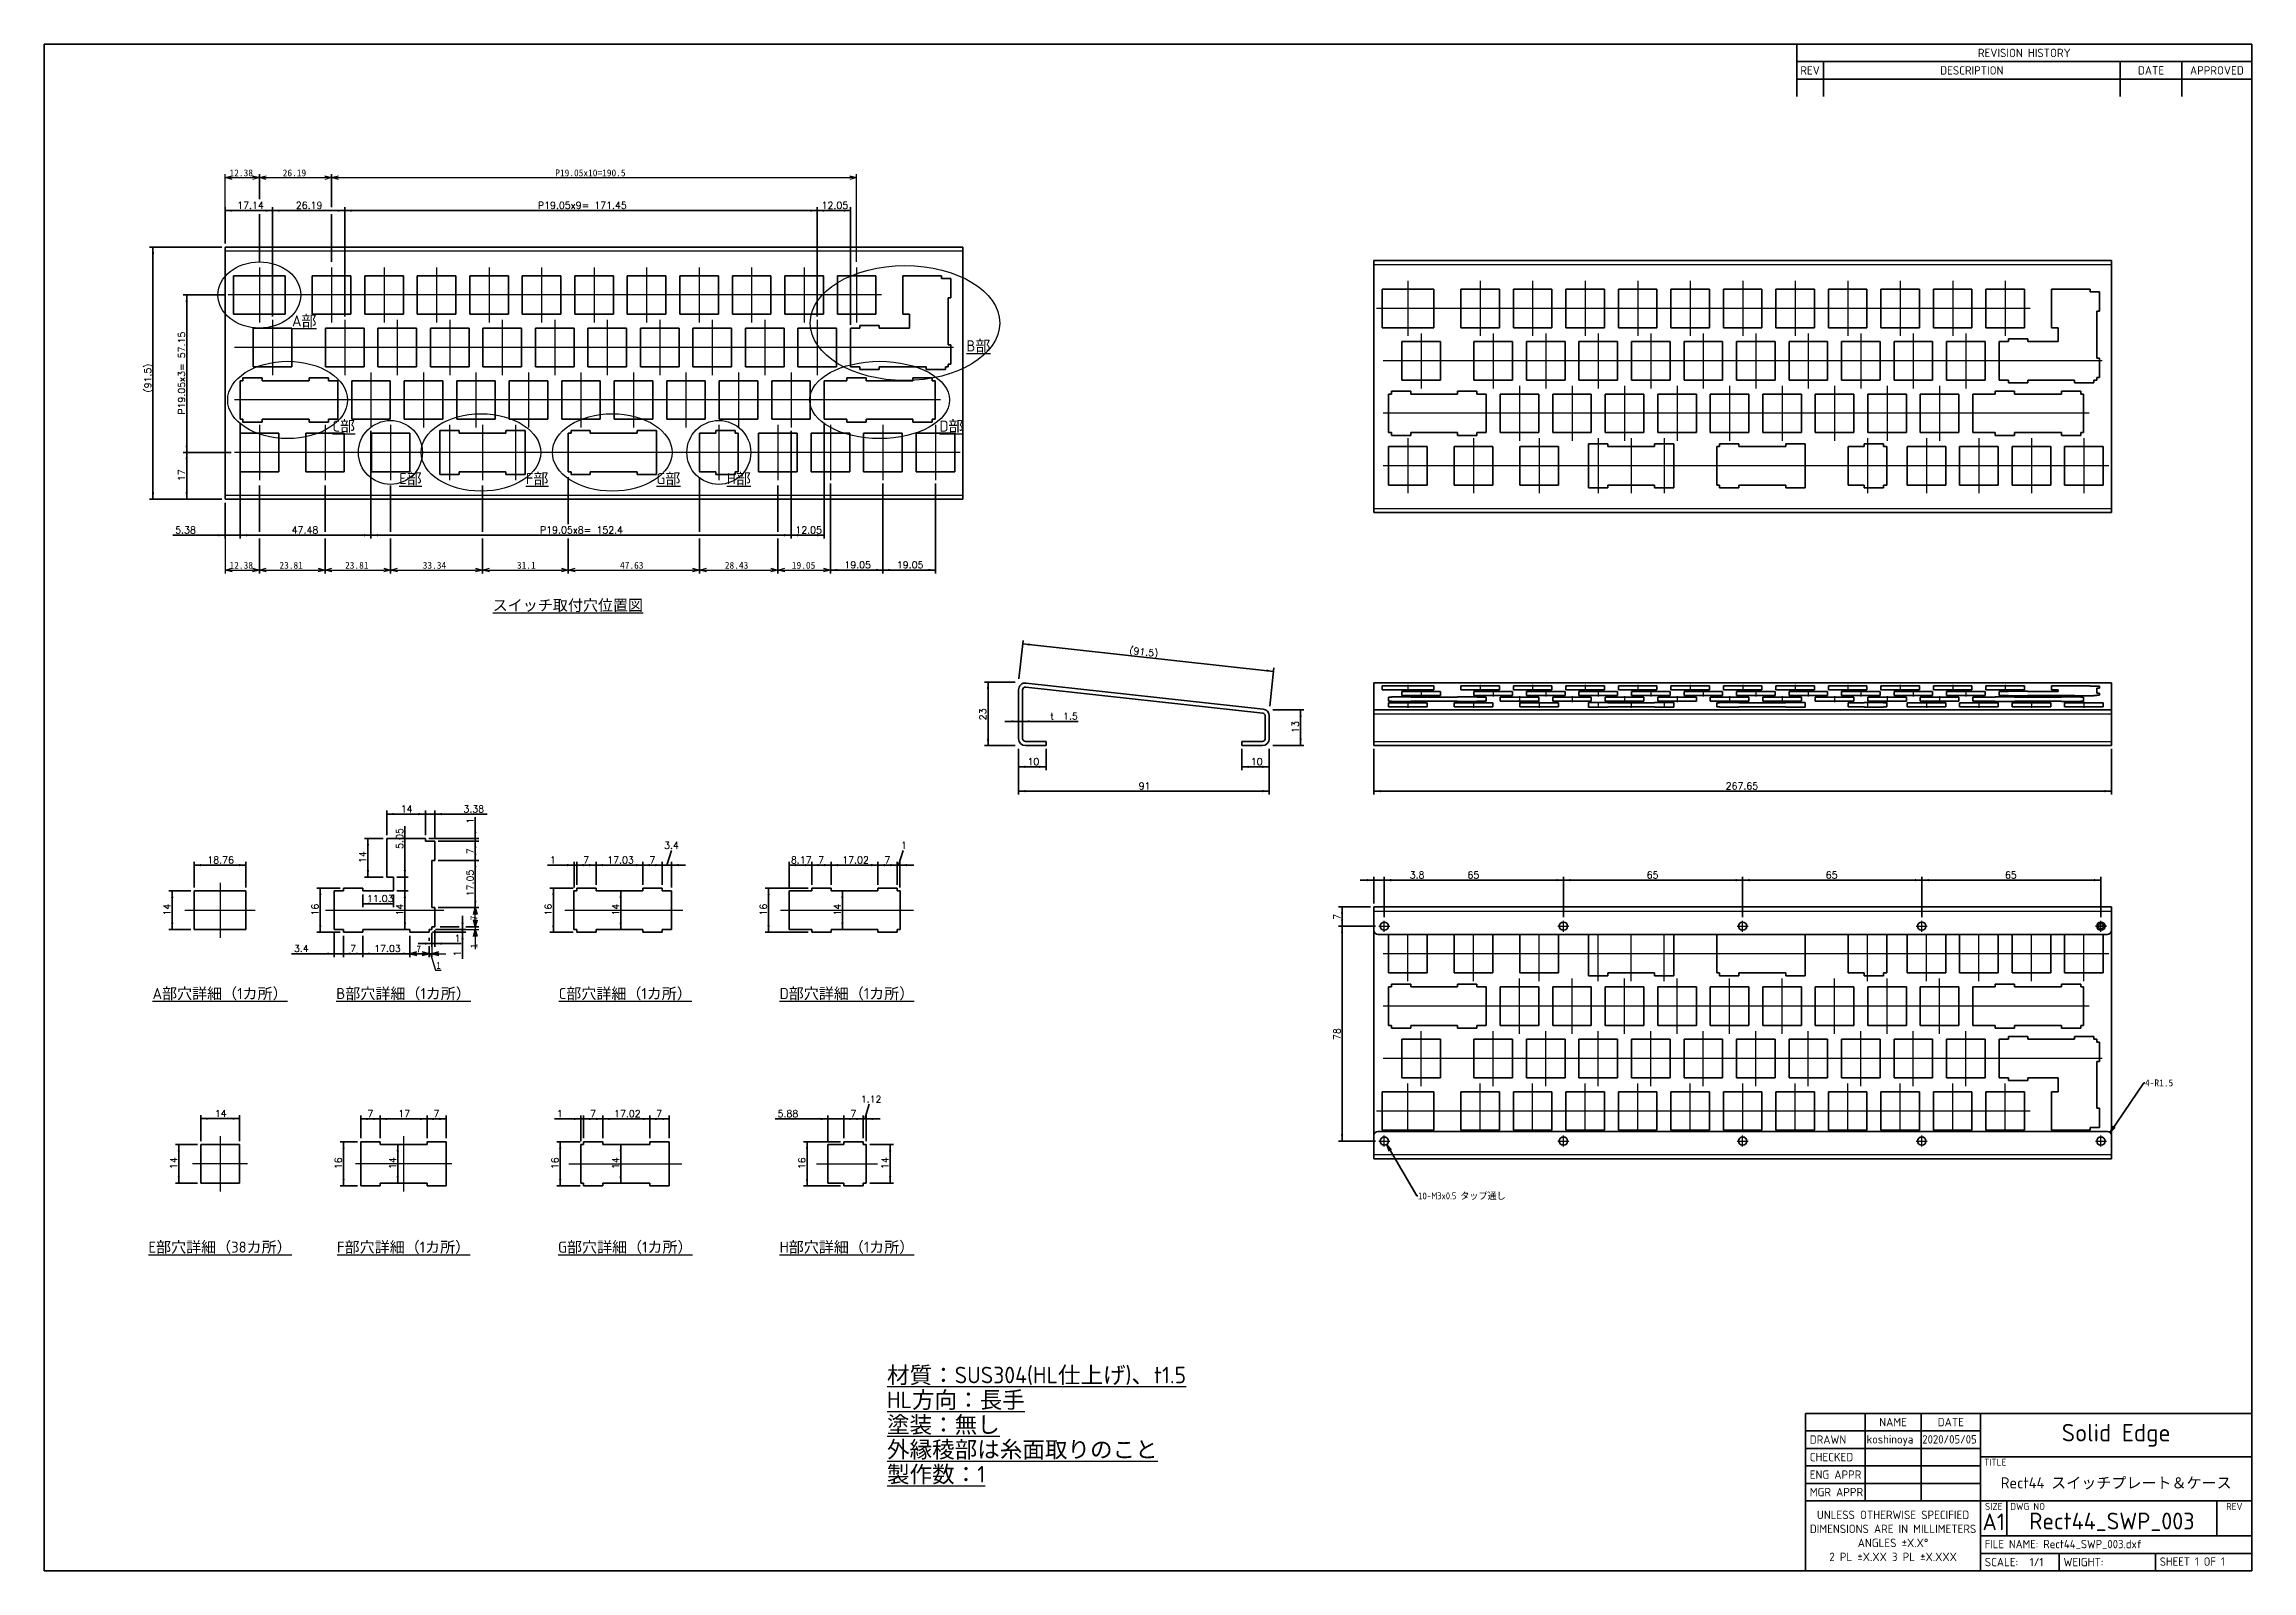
# Model space of a CAD drawing. Header units: millimetres. Extents: x 20 to 821, y 20 to 574.
import ezdxf
from ezdxf.enums import TextEntityAlignment as Align
from ezdxf.lldxf.tags import DXFTag

# ---------------------------------------------------------------- set-up
doc = ezdxf.new("R2010")
doc.units = ezdxf.units.MM
for name, color, linetype in [('Default', 7, 'Continuous'), ('Dimention', 7, 'Continuous'), ('DV1_0', 7, 'Continuous'), ('DV1_1', 7, 'Continuous'), ('DV1_Dimention', 7, 'Continuous')]:
    doc.layers.add(name, color=color, linetype=linetype)
doc.styles.add('SEACAD_Solid_Edge_ANSI', font='seans.ttf', dxfattribs={"width": 0.97})
doc.styles.add('SEACAD_txt_shx', font='txt.shx', dxfattribs={"width": 0.94})
tags = doc.linetypes.add('CENTER2', pattern=[28.575, 19.05, -3.175, 3.175, -3.175]).pattern_tags.tags
tags[10:11] = [DXFTag(74, 4), DXFTag(75, 0), DXFTag(340, '0'), DXFTag(46, 0.0), DXFTag(50, 0.0), DXFTag(44, 0.0), DXFTag(45, 0.0)]
tags[8:9] = [DXFTag(74, 4), DXFTag(75, 0), DXFTag(340, '0'), DXFTag(46, 0.0), DXFTag(50, 0.0), DXFTag(44, 0.0), DXFTag(45, 0.0)]
tags[6:7] = [DXFTag(74, 4), DXFTag(75, 0), DXFTag(340, '0'), DXFTag(46, 0.0), DXFTag(50, 0.0), DXFTag(44, 0.0), DXFTag(45, 0.0)]
tags[4:5] = [DXFTag(74, 4), DXFTag(75, 0), DXFTag(340, '0'), DXFTag(46, 0.0), DXFTag(50, 0.0), DXFTag(44, 0.0), DXFTag(45, 0.0)]
tags = doc.linetypes.add('HIDDEN2', pattern=[4.7625, 3.175, -1.5875]).pattern_tags.tags
tags[6:7] = [DXFTag(74, 4), DXFTag(75, 0), DXFTag(340, '0'), DXFTag(46, 0.0), DXFTag(50, 0.0), DXFTag(44, 0.0), DXFTag(45, 0.0)]
tags[4:5] = [DXFTag(74, 4), DXFTag(75, 0), DXFTag(340, '0'), DXFTag(46, 0.0), DXFTag(50, 0.0), DXFTag(44, 0.0), DXFTag(45, 0.0)]
tags = doc.linetypes.add('PHANTOM2', pattern=[31.75, 15.875, -3.175, 3.175, -3.175, 3.175, -3.175]).pattern_tags.tags
tags[14:15] = [DXFTag(74, 4), DXFTag(75, 0), DXFTag(340, '0'), DXFTag(46, 0.0), DXFTag(50, 0.0), DXFTag(44, 0.0), DXFTag(45, 0.0)]
tags[12:13] = [DXFTag(74, 4), DXFTag(75, 0), DXFTag(340, '0'), DXFTag(46, 0.0), DXFTag(50, 0.0), DXFTag(44, 0.0), DXFTag(45, 0.0)]
tags[10:11] = [DXFTag(74, 4), DXFTag(75, 0), DXFTag(340, '0'), DXFTag(46, 0.0), DXFTag(50, 0.0), DXFTag(44, 0.0), DXFTag(45, 0.0)]
tags[8:9] = [DXFTag(74, 4), DXFTag(75, 0), DXFTag(340, '0'), DXFTag(46, 0.0), DXFTag(50, 0.0), DXFTag(44, 0.0), DXFTag(45, 0.0)]
tags[6:7] = [DXFTag(74, 4), DXFTag(75, 0), DXFTag(340, '0'), DXFTag(46, 0.0), DXFTag(50, 0.0), DXFTag(44, 0.0), DXFTag(45, 0.0)]
tags[4:5] = [DXFTag(74, 4), DXFTag(75, 0), DXFTag(340, '0'), DXFTag(46, 0.0), DXFTag(50, 0.0), DXFTag(44, 0.0), DXFTag(45, 0.0)]
doc.dimstyles.new('ISO-25', dxfattribs={"dimtxt": 2.5, "dimasz": 2.5, "dimexe": 1.25, "dimexo": 0.625, "dimtad": 1, "dimtxsty": 'Standard', "dimcen": 2.5, "dimadec": 0, "dimazin": 0, "dimtfac": 1, "dimtmove": 0, "dimatfit": 3, "dimfxl": 1, "dimarcsym": 0})

msp = doc.modelspace()

# ---------------------------------------------------------------- texts
at = {"layer": 'Default'}
for s, insert, char_height, width, attachment_point in [('{\\fSolid Edge ISO|b0||i0||c0|p34;\\C7;\\H3.048;\\W1.;REVISION HISTORY}', (738.45, 570.825), 3.048, 165.10002, 5), ('{\\fSolid Edge ISO|b0||i0||c0|p34;\\C7;\\H3.048;\\W1.;REV}', (660.726, 564.475), 3.048, 9.65202, 5), ('{\\fSolid Edge ISO|b0||i0||c0|p34;\\C7;\\H3.048;\\W1.;DESCRIPTION}', (719.4, 564.475), 3.048, 107.69602, 5), ('{\\fSolid Edge ISO|b0||i0||c0|p34;\\C7;\\H3.048;\\W1.;DATE}', (784.424, 564.475), 3.048, 22.35202, 5), ('{\\fSolid Edge ISO|b0||i0||c0|p34;\\C7;\\H3.048;\\W1.;APPROVED}', (808.3, 564.475), 3.048, 25.40002, 5), ('{\\fSolid Edge ISO|b0||i0||c0|p34;\\C7;\\H3.048;\\W1.;NAME}', (690.825, 73.975), 3.048, 20.32002, 5), ('{\\fSolid Edge ISO|b0||i0||c0|p34;\\C7;\\H3.048;\\W1.;DATE}', (711.78, 73.975), 3.048, 21.59002, 5), ('{\\fSolid Edge ISO|b1||i0||c0|p34;\\C7;\\H6.35;\\W1.;Solid Edge}', (771.788, 69.181), 6.35, 98.42502, 5), ('{\\fSolid Edge ISO|b0||i0||c0|p34;\\C7;\\H3.048;\\W1.;DRAWN}', (660.599, 67.625), 3.048, 20.06602, 4), ('{\\fSolid Edge ISO|b0||i0||c0|p34;\\C7;\\H3.048;\\W1.;CHECKED}', (660.599, 61.275), 3.048, 20.06602, 4), ('{\\fSolid Edge ISO|b0||i0||c0|p34;\\C7;\\H3.048;\\W1.;ENG APPR}', (660.599, 54.925), 3.048, 20.06602, 4), ('{\\fSolid Edge ISO|b0||i0||c0|p34;\\C7;\\H2.54;\\W1.;TITLE}', (723.845, 60.652), 2.54, 97.15502, 1), ('{\\fSolid Edge ISO|b0||i0||c0|p34;\\C7;\\H3.048;\\W1.;MGR APPR}', (660.599, 48.575), 3.048, 20.06602, 4), ('{\\fSolid Edge ISO|b1||i0||c0|p34;\\C7;\\H4.;\\W1.;Rect44 スイッチプレート＆ケース}', (771.788, 51.731), 4, 98.42502, 5), ('{\\fSolid Edge ISO|b0||i0||c0|p34;\\C7;\\H3.048;\\W1.;UNLESS OTHERWISE SPECIFIED\\P}{\\fSolid Edge ISO|b0||i0||c0|p34;\\C7;\\H3.048;\\W1.;DIMENSIONS ARE IN MILLIMETERS\\P}{\\fSolid Edge ISO|b0||i0||c0|p34;\\C7;\\H3.048;\\W1.;ANGLES ±X.X°\\P}{\\fSolid Edge ISO|b0||i0||c0|p34;\\C7;\\H3.048;\\W1.;2 PL ±X.XX 3 PL ±X.XXX}', (690.825, 32.7), 3.048, 63.50002, 5), ('{\\fSolid Edge ISO|b1||i0||c0|p34;\\C7;\\H6.096;\\W1.;A1}', (727.338, 37.78), 6.096, 9.52502, 5), ('{\\fSolid Edge ISO|b0||i0||c0|p34;\\C7;\\H2.54;\\W1.;SIZE}', (727.338, 44.65), 2.54, 9.52502, 2), ('{\\fSolid Edge ISO|b0||i0||c0|p34;\\C7;\\H2.54;\\W1.;DWG NO}', (733.37, 44.65), 2.54, 74.93002, 1), ('{\\fSolid Edge ISO|b1||i0||c0|p34;\\C7;\\H6.096;\\W1.;Rect44_SWP_003}', (770.2, 37.78), 6.096, 76.2, 5), ('{\\fSolid Edge ISO|b0||i0||c0|p34;\\C7;\\H2.54;\\W1.;REV}', (814.65, 44.65), 2.54, 12.70002, 2), ('{\\fSolid Edge ISO|b0||i0||c0|p34;\\C7;\\H3.048;\\W1.;SCALE:\u30001/1}', (724.099, 23.175), 3.048, 27.05102, 4), ('{\\fSolid Edge ISO|b0||i0||c0|p34;\\C7;\\H3.048;\\W1.;WEIGHT:}', (752.674, 23.175), 3.048, 33.40102, 4)]:
    msp.add_mtext(s, dxfattribs=dict(at, insert=insert, char_height=char_height, width=width, attachment_point=attachment_point))
at = {"layer": 'Default', "char_height": 3.048, "attachment_point": 1, "style": 'SEACAD_Solid_Edge_ANSI'}
for s, insert, width in [('{\\fSolid Edge ANSI|b0|i0|c0|p34;\\C7;koshinoya}', (681.232, 69.256), 20.00618), ('{\\fSolid Edge ANSI|b0|i0|c0|p34;\\C7;2020/05/05}', (701.433, 69.242), 23.74901), ('{\\fSolid Edge ANSI|b0|i0|c0|p34;\\C7;FILE NAME: Rect44_SWP_003.dxf}', (724.099, 31.236), 56.21081), ('{\\fSolid Edge ANSI|b0|i0|c0|p34;\\C7;SHEET 1 OF 1}', (787.599, 24.886), 23.03723)]:
    msp.add_mtext(s, dxfattribs=dict(at, insert=insert, width=width))
at = {"layer": 'DV1_1', "char_height": 4, "width": 60.21782, "attachment_point": 5}
for s, insert in [('{\\fSolid Edge ANSI|b0||i0||c0|p34;\\C7;\\L\\H4.;\\W1.;スイッチ取付穴位置図}', (210.014, 370.175)), ('{\\fSolid Edge ANSI|b0||i0||c0|p34;\\C7;\\L\\H4.;\\W1.;A部穴詳細（1カ所）}', (83.838, 229.237)), ('{\\fSolid Edge ANSI|b0||i0||c0|p34;\\C7;\\L\\H4.;\\W1.;B部穴詳細（1カ所）}', (150.406, 229.237)), ('{\\fSolid Edge ANSI|b0||i0||c0|p34;\\C7;\\L\\H4.;\\W1.;C部穴詳細（1カ所）}', (230.843, 229.237)), ('{\\fSolid Edge ANSI|b0||i0||c0|p34;\\C7;\\L\\H4.;\\W1.;D部穴詳細（1カ所）}', (311.28, 229.237)), ('{\\fSolid Edge ANSI|b0||i0||c0|p34;\\C7;\\L\\H4.;\\W1.;E部穴詳細（38カ所）}', (83.838, 137.214)), ('{\\fSolid Edge ANSI|b0||i0||c0|p34;\\C7;\\L\\H4.;\\W1.;F部穴詳細（1カ所）}', (150.406, 137.214)), ('{\\fSolid Edge ANSI|b0||i0||c0|p34;\\C7;\\L\\H4.;\\W1.;G部穴詳細（1カ所）}', (230.843, 137.214)), ('{\\fSolid Edge ANSI|b0||i0||c0|p34;\\C7;\\L\\H4.;\\W1.;H部穴詳細（1カ所）}', (311.28, 137.214))]:
    msp.add_mtext(s, dxfattribs=dict(at, insert=insert))
at = {"layer": 'DV1_1', "insert": (325.808, 72.716), "char_height": 6, "width": 126.27776, "attachment_point": 4, "line_spacing_factor": 0.9}
msp.add_mtext('{\\fSolid Edge ANSI|b0||i0||c0|p34;\\C7;\\L\\H6.;\\W1.;材質：SUS304(HL仕上げ)、t1.5\\P}{\\fSolid Edge ANSI|b0||i0||c0|p34;\\C7;\\L\\H6.;\\W1.;HL方向：長手\\P}{\\fSolid Edge ANSI|b0||i0||c0|p34;\\C7;\\L\\H6.;\\W1.;塗装：無し\\P}{\\fSolid Edge ANSI|b0||i0||c0|p34;\\C7;\\L\\H6.;\\W1.;外縁稜部は糸面取りのこと\\P}{\\fSolid Edge ANSI|b0||i0||c0|p34;\\C7;\\L\\H6.;\\W1.;製作数：1}', dxfattribs=at)
at = {"layer": 'DV1_Dimention'}
for s, insert, char_height, width, attachment_point in [('{\\ftxt|b0||i0||c0|p34;\\C4;\\H2.5;\\W1.;12.38}', (87.275, 527.273), 2.5, 9.2593, 4), ('{\\ftxt|b0||i0||c0|p34;\\C4;\\H2.5;\\W1.;26.19}', (106.562, 527.273), 2.5, 9.2593, 4), ('{\\ftxt|b0||i0||c0|p34;\\C4;\\H2.5;\\W1.;P19.05x10=190.5}', (205.441, 527.273), 2.5, 28.19448, 4), ('{\\fSolid Edge ANSI|b0||i0||c0|p34;\\C7;\\L\\H4.;\\W1.;A部}', (114.375, 473.357), 4, 13.47091, 5), ('{\\fSolid Edge ANSI|b0||i0||c0|p34;\\C7;\\L\\H4.;\\W1.;B部}', (358.969, 464.294), 4, 13.47091, 5), ('{\\fSolid Edge ANSI|b0||i0||c0|p34;\\C7;\\L\\H4.;\\W1.;C部}', (128.687, 435.176), 4, 13.47091, 5), ('{\\fSolid Edge ANSI|b0||i0||c0|p34;\\C7;\\L\\H4.;\\W1.;D部}', (349.187, 435.176), 4, 13.47091, 5), ('{\\fSolid Edge ANSI|b0||i0||c0|p34;\\C7;\\L\\H4.;\\W1.;E部}', (152.887, 416.126), 4, 13.47091, 5), ('{\\fSolid Edge ANSI|b0||i0||c0|p34;\\C7;\\L\\H4.;\\W1.;F部}', (198.862, 416.126), 4, 13.47091, 5), ('{\\fSolid Edge ANSI|b0||i0||c0|p34;\\C7;\\L\\H4.;\\W1.;G部}', (246.491, 416.126), 4, 13.47091, 5), ('{\\fSolid Edge ANSI|b0||i0||c0|p34;\\C7;\\L\\H4.;\\W1.;H部}', (272.026, 416.126), 4, 13.47091, 5), ('{\\ftxt|b0||i0||c0|p34;\\C4;\\H2.5;\\W1.;12.38}', (87.275, 384.868), 2.5, 9.2593, 4), ('{\\ftxt|b0||i0||c0|p34;\\C4;\\H2.5;\\W1.;23.81}', (105.371, 384.868), 2.5, 9.2593, 4), ('{\\ftxt|b0||i0||c0|p34;\\C4;\\H2.5;\\W1.;23.81}', (129.184, 384.868), 2.5, 9.2593, 4), ('{\\ftxt|b0||i0||c0|p34;\\C4;\\H2.5;\\W1.;33.34}', (157.365, 384.868), 2.5, 10.04634, 4), ('{\\ftxt|b0||i0||c0|p34;\\C4;\\H2.5;\\W1.;31.1}', (191.529, 384.868), 2.5, 6.15745, 4), ('{\\ftxt|b0||i0||c0|p34;\\C4;\\H2.5;\\W1.;47.63}', (228.947, 384.868), 2.5, 10.04634, 4), ('{\\ftxt|b0||i0||c0|p34;\\C4;\\H2.5;\\W1.;28.43}', (266.975, 384.868), 2.5, 10.04634, 4), ('{\\ftxt|b0||i0||c0|p34;\\C4;\\H2.5;\\W1.;19.05}', (291.294, 384.868), 2.5, 8.88893, 4), ('{\\ftxt|b0||i0||c0|p34;\\C4;\\H2.5;\\W1.;7}', (155.038, 245.64), 2.5, 2.31485, 4), ('{\\ftxt|b0||i0||c0|p34;\\C4;\\H2.5;\\W1.;1}', (162.255, 239.702), 2.5, 1.52782, 4), ('{\\C7;4-R1.5}', (782.256, 198.312), 2.5, 11.57411, 1)]:
    msp.add_mtext(s, dxfattribs=dict(at, insert=insert, char_height=char_height, width=width, attachment_point=attachment_point))
at = {"layer": 'DV1_Dimention', "char_height": 2.5, "attachment_point": 4, "rotation": 90}
for s, insert, width in [('{\\ftxt|b0||i0||c0|p34;\\C4;\\H2.5;\\W1.;7}', (175.923, 256.048), 2.31485), ('{\\ftxt|b0||i0||c0|p34;\\C4;\\H2.5;\\W1.;1}', (175.923, 245.9), 1.52782)]:
    msp.add_mtext(s, dxfattribs=dict(at, insert=insert, width=width))
at = {"layer": 'DV1_Dimention', "insert": (518.474, 157.329), "char_height": 2.5, "width": 37.97881, "attachment_point": 1, "style": 'SEACAD_Solid_Edge_ANSI'}
msp.add_mtext('{\\ftxt|b0||i0||c0|p34;\\C7;\\H2.5;\\W0.94;10-}{\\fSolid Edge ANSI|b0||i0||c0|p34;\\C7;\\H2.5;\\W0.94;M3x0.5 タップ通し }', dxfattribs=at)

# ---------------------------------------------------------------- blocks, each defined once
blk = doc.blocks.new('SEANNOT_GROUP')
at = {"layer": 'Dimention', "color": 7, "linetype": 'Continuous', "lineweight": 35}
for p, q in [((12.16, 18.03), (0, 0)), ((12.52, 18.03), (12.16, 18.03)), ((0, 0), (1.05, 2.31)), ((1.74, 1.84), (0, 0))]:
    blk.add_line(p, q, dxfattribs=at)
blk = doc.blocks.new('SEANNOT_GROUP1')
at = {"layer": 'Dimention', "color": 7, "linetype": 'Continuous', "lineweight": 35}
for p, q in [((10.9, 0), (0, 18.66)), ((0.9, 16.29), (0, 18.66)), ((0, 18.66), (1.62, 16.71)), ((11.26, 0), (10.9, 0))]:
    blk.add_line(p, q, dxfattribs=at)
blk = doc.blocks.new('_Open30')
at = {"color": 7, "linetype": 'Continuous', "lineweight": 35}
for p, q in [((0, 0.54), (1, 0.27)), ((1, 0.27), (0, 0)), ((1, 0.27), (0, 0.27))]:
    blk.add_line(p, q, dxfattribs=at)
blk = doc.blocks.new('DMBLK1')
at = {"layer": 'DV1_Dimention', "linetype": 'Continuous', "lineweight": 35}
for points in [[(638.74, 271.06), (636.24, 270.64), (638.74, 270.22)], [(698.74, 271.06), (698.74, 270.22), (701.24, 270.64)]]:
    blk.add_hatch(color=4, dxfattribs=at).paths.add_polyline_path(points)
at = {"layer": 'DV1_Dimention', "color": 4, "linetype": 'Continuous', "lineweight": 35}
for p, q in [((636.24, 257.18), (636.24, 271.89)), ((636.24, 270.64), (701.24, 270.64)), ((701.24, 257.18), (701.24, 271.89))]:
    blk.add_line(p, q, dxfattribs=at)
at = {"layer": 'DV1_Dimention', "color": 4, "linetype": 'Continuous', "lineweight": 35, "style": 'SEACAD_txt_shx'}
blk.add_text('65', height=2.5, dxfattribs=at).set_placement((666.42, 273.76), align=Align.TOP_LEFT)
blk = doc.blocks.new('DMBLK2')
at = {"layer": 'DV1_Dimention', "linetype": 'Continuous', "lineweight": 35}
for points in [[(573.74, 271.06), (571.24, 270.64), (573.74, 270.22)], [(633.74, 271.06), (633.74, 270.22), (636.24, 270.64)]]:
    blk.add_hatch(color=4, dxfattribs=at).paths.add_polyline_path(points)
at = {"layer": 'DV1_Dimention', "color": 4, "linetype": 'Continuous', "lineweight": 35}
for p, q in [((571.24, 257.18), (571.24, 271.89)), ((571.24, 270.64), (636.24, 270.64)), ((636.24, 257.18), (636.24, 271.89))]:
    blk.add_line(p, q, dxfattribs=at)
at = {"layer": 'DV1_Dimention', "color": 4, "linetype": 'Continuous', "lineweight": 35, "style": 'SEACAD_txt_shx'}
blk.add_text('65', height=2.5, dxfattribs=at).set_placement((601.42, 273.76), align=Align.TOP_LEFT)
blk = doc.blocks.new('DMBLK3')
at = {"layer": 'DV1_Dimention', "linetype": 'Continuous', "lineweight": 35}
for points in [[(703.74, 271.06), (701.24, 270.64), (703.74, 270.22)], [(763.74, 271.06), (763.74, 270.22), (766.24, 270.64)]]:
    blk.add_hatch(color=4, dxfattribs=at).paths.add_polyline_path(points)
at = {"layer": 'DV1_Dimention', "color": 4, "linetype": 'Continuous', "lineweight": 35}
for p, q in [((701.24, 257.18), (701.24, 271.89)), ((701.24, 270.64), (766.24, 270.64)), ((766.24, 257.18), (766.24, 271.89))]:
    blk.add_line(p, q, dxfattribs=at)
at = {"layer": 'DV1_Dimention', "color": 4, "linetype": 'Continuous', "lineweight": 35, "style": 'SEACAD_txt_shx'}
blk.add_text('65', height=2.5, dxfattribs=at).set_placement((731.42, 273.76), align=Align.TOP_LEFT)
blk = doc.blocks.new('DMBLK4')
at = {"layer": 'DV1_Dimention', "linetype": 'Continuous', "lineweight": 35}
for points in [[(508.74, 271.06), (506.24, 270.64), (508.74, 270.22)], [(568.74, 271.06), (568.74, 270.22), (571.24, 270.64)]]:
    blk.add_hatch(color=4, dxfattribs=at).paths.add_polyline_path(points)
at = {"layer": 'DV1_Dimention', "color": 4, "linetype": 'Continuous', "lineweight": 35}
for p, q in [((506.24, 257.18), (506.24, 271.89)), ((506.24, 270.64), (571.24, 270.64)), ((571.24, 257.18), (571.24, 271.89))]:
    blk.add_line(p, q, dxfattribs=at)
at = {"layer": 'DV1_Dimention', "color": 4, "linetype": 'Continuous', "lineweight": 35, "style": 'SEACAD_txt_shx'}
blk.add_text('65', height=2.5, dxfattribs=at).set_placement((536.42, 273.76), align=Align.TOP_LEFT)
blk = doc.blocks.new('DMBLK5')
at = {"layer": 'DV1_Dimention', "linetype": 'Continuous', "lineweight": 35}
for points in [[(490.5, 251.43), (491.34, 251.43), (490.92, 253.93)], [(490.5, 178.43), (490.92, 175.93), (491.34, 178.43)]]:
    blk.add_hatch(color=4, dxfattribs=at).paths.add_polyline_path(points)
at = {"layer": 'DV1_Dimention', "color": 4, "linetype": 'Continuous', "lineweight": 35}
for p, q in [((502.99, 253.93), (489.67, 253.93)), ((490.92, 253.93), (490.92, 175.93)), ((502.99, 175.93), (489.67, 175.93))]:
    blk.add_line(p, q, dxfattribs=at)
at = {"layer": 'DV1_Dimention', "color": 4, "linetype": 'Continuous', "lineweight": 35, "style": 'SEACAD_txt_shx'}
blk.add_text('78', height=2.5, rotation=90, dxfattribs=at).set_placement((487.8, 212.62), align=Align.TOP_LEFT)
blk = doc.blocks.new('DMBLK6')
at = {"layer": 'DV1_Dimention', "linetype": 'Continuous', "lineweight": 35}
for points in [[(490.5, 258.43), (491.34, 258.43), (490.92, 260.93)], [(490.5, 256.43), (490.92, 253.93), (491.34, 256.43)]]:
    blk.add_hatch(color=4, dxfattribs=at).paths.add_polyline_path(points)
at = {"layer": 'DV1_Dimention', "color": 4, "linetype": 'Continuous', "lineweight": 35}
for p, q in [((501.19, 260.93), (489.67, 260.93)), ((490.92, 260.93), (490.92, 253.93)), ((502.99, 253.93), (489.67, 253.93))]:
    blk.add_line(p, q, dxfattribs=at)
at = {"layer": 'DV1_Dimention', "color": 4, "linetype": 'Continuous', "lineweight": 35, "style": 'SEACAD_txt_shx'}
blk.add_text('7', height=2.5, rotation=90, dxfattribs=at).set_placement((487.8, 256.27), align=Align.TOP_LEFT)
blk = doc.blocks.new('DMBLK7')
at = {"layer": 'DV1_Dimention', "linetype": 'Continuous', "lineweight": 35}
for points in [[(327.36, 172.2), (326.95, 174.7), (326.53, 172.2)], [(327.36, 163.2), (326.53, 163.2), (326.95, 160.7)]]:
    blk.add_hatch(color=4, dxfattribs=at).paths.add_polyline_path(points)
at = {"layer": 'DV1_Dimention', "color": 4, "linetype": 'Continuous', "lineweight": 35}
for p, q in [((319.53, 174.7), (328.2, 174.7)), ((326.95, 174.7), (326.95, 160.7)), ((319.53, 160.7), (328.2, 160.7))]:
    blk.add_line(p, q, dxfattribs=at)
at = {"layer": 'DV1_Dimention', "color": 4, "linetype": 'Continuous', "lineweight": 35, "style": 'SEACAD_txt_shx'}
blk.add_text('14', height=2.5, rotation=90, dxfattribs=at).set_placement((323.82, 165.78), align=Align.TOP_LEFT)
blk = doc.blocks.new('DMBLK8')
at = {"layer": 'DV1_Dimention', "linetype": 'Continuous', "lineweight": 35}
for points in [[(326.81, 382.76), (326.81, 383.6), (324.31, 383.18)], [(340.86, 382.76), (343.36, 383.18), (340.86, 383.6)]]:
    blk.add_hatch(color=4, dxfattribs=at).paths.add_polyline_path(points)
at = {"layer": 'DV1_Dimention', "color": 4, "linetype": 'Continuous', "lineweight": 35}
for p, q in [((324.31, 414.58), (324.31, 381.93)), ((343.36, 414.58), (343.36, 381.93)), ((324.31, 383.18), (343.36, 383.18))]:
    blk.add_line(p, q, dxfattribs=at)
at = {"layer": 'DV1_Dimention', "color": 4, "linetype": 'Continuous', "lineweight": 35, "style": 'SEACAD_txt_shx'}
blk.add_text('19.05', height=2.5, dxfattribs=at).set_placement((329.39, 386.3), align=Align.TOP_LEFT)
blk = doc.blocks.new('DMBLK9')
at = {"layer": 'DV1_Dimention', "linetype": 'Continuous', "lineweight": 35}
for points in [[(307.76, 382.76), (307.76, 383.6), (305.26, 383.18)], [(321.81, 382.76), (324.31, 383.18), (321.81, 383.6)]]:
    blk.add_hatch(color=4, dxfattribs=at).paths.add_polyline_path(points)
at = {"layer": 'DV1_Dimention', "color": 4, "linetype": 'Continuous', "lineweight": 35}
for p, q in [((305.26, 414.58), (305.26, 381.93)), ((324.31, 414.58), (324.31, 381.93)), ((305.26, 383.18), (324.31, 383.18))]:
    blk.add_line(p, q, dxfattribs=at)
at = {"layer": 'DV1_Dimention', "color": 4, "linetype": 'Continuous', "lineweight": 35, "style": 'SEACAD_txt_shx'}
blk.add_text('19.05', height=2.5, dxfattribs=at).set_placement((310.34, 386.3), align=Align.TOP_LEFT)
blk = doc.blocks.new('DMBLK10')
at = {"layer": 'DV1_Dimention', "linetype": 'Continuous', "lineweight": 35}
for points in [[(293.48, 396.23), (290.98, 395.82), (293.48, 395.4)], [(300.53, 396.23), (300.53, 395.4), (303.03, 395.82)]]:
    blk.add_hatch(color=4, dxfattribs=at).paths.add_polyline_path(points)
at = {"layer": 'DV1_Dimention', "color": 4, "linetype": 'Continuous', "lineweight": 35}
for p, q in [((303.03, 436.63), (303.03, 394.57)), ((290.98, 395.82), (303.03, 395.82))]:
    blk.add_line(p, q, dxfattribs=at)
at = {"layer": 'DV1_Dimention', "color": 4, "linetype": 'Continuous', "lineweight": 35, "style": 'SEACAD_txt_shx'}
blk.add_text('12.05', height=2.5, dxfattribs=at).set_placement((292.56, 398.94), align=Align.TOP_LEFT)
blk = doc.blocks.new('DMBLK11')
at = {"layer": 'DV1_Dimention', "linetype": 'Continuous', "lineweight": 35}
for points in [[(141.08, 395.4), (141.08, 396.23), (138.58, 395.82)], [(288.48, 395.4), (290.98, 395.82), (288.48, 396.23)]]:
    blk.add_hatch(color=4, dxfattribs=at).paths.add_polyline_path(points)
at = {"layer": 'DV1_Dimention', "color": 4, "linetype": 'Continuous', "lineweight": 35}
for p, q in [((138.58, 433.63), (138.58, 394.57)), ((290.98, 433.63), (290.98, 394.57)), ((138.58, 395.82), (290.98, 395.82))]:
    blk.add_line(p, q, dxfattribs=at)
at = {"layer": 'DV1_Dimention', "color": 4, "linetype": 'Continuous', "lineweight": 35, "style": 'SEACAD_txt_shx'}
for s, p in [('P19.05x8= ', (199.91, 398.94)), ('152.4', (220.38, 398.94))]:
    blk.add_text(s, height=2.5, dxfattribs=at).set_placement(p, align=Align.TOP_LEFT)
blk = doc.blocks.new('DMBLK12')
at = {"layer": 'DV1_Dimention', "linetype": 'Continuous', "lineweight": 35}
for points in [[(93.59, 396.23), (91.09, 395.82), (93.59, 395.4)], [(136.08, 396.23), (136.08, 395.4), (138.58, 395.82)]]:
    blk.add_hatch(color=4, dxfattribs=at).paths.add_polyline_path(points)
at = {"layer": 'DV1_Dimention', "color": 4, "linetype": 'Continuous', "lineweight": 35}
for p, q in [((138.58, 433.63), (138.58, 394.57)), ((91.09, 395.82), (138.58, 395.82))]:
    blk.add_line(p, q, dxfattribs=at)
at = {"layer": 'DV1_Dimention', "color": 4, "linetype": 'Continuous', "lineweight": 35, "style": 'SEACAD_txt_shx'}
blk.add_text('47.48', height=2.5, dxfattribs=at).set_placement((109.81, 398.94), align=Align.TOP_LEFT)
blk = doc.blocks.new('DMBLK13')
at = {"layer": 'DV1_Dimention', "linetype": 'Continuous', "lineweight": 35}
for points in [[(83.21, 395.4), (85.71, 395.82), (83.21, 396.23)], [(93.59, 395.4), (93.59, 396.23), (91.09, 395.82)]]:
    blk.add_hatch(color=4, dxfattribs=at).paths.add_polyline_path(points)
at = {"layer": 'DV1_Dimention', "color": 4, "linetype": 'Continuous', "lineweight": 35}
for p, q in [((91.09, 436.63), (91.09, 394.57)), ((85.71, 407.58), (85.71, 394.57)), ((96.09, 395.82), (66.67, 395.82))]:
    blk.add_line(p, q, dxfattribs=at)
at = {"layer": 'DV1_Dimention', "color": 4, "linetype": 'Continuous', "lineweight": 35, "style": 'SEACAD_txt_shx'}
blk.add_text('5.38', height=2.5, dxfattribs=at).set_placement((67.55, 398.94), align=Align.TOP_LEFT)
blk = doc.blocks.new('DMBLK14')
at = {"layer": 'DV1_Dimention', "linetype": 'Continuous', "lineweight": 35}
for points in [[(314.65, 184.4), (314.65, 183.57), (317.15, 183.99)], [(320.78, 184.4), (318.28, 183.99), (320.78, 183.57)]]:
    blk.add_hatch(color=4, dxfattribs=at).paths.add_polyline_path(points)
at = {"layer": 'DV1_Dimention', "color": 4, "linetype": 'Continuous', "lineweight": 35}
for p, q in [((317.15, 176.95), (317.15, 185.24)), ((317.72, 183.99), (319.37, 189.3)), ((318.28, 175.95), (318.28, 185.24)), ((312.15, 183.99), (323.28, 183.99))]:
    blk.add_line(p, q, dxfattribs=at)
at = {"layer": 'DV1_Dimention', "color": 4, "linetype": 'Continuous', "lineweight": 35, "style": 'SEACAD_txt_shx'}
blk.add_text('1.12', height=2.5, dxfattribs=at).set_placement((316.29, 192.42), align=Align.TOP_LEFT)
blk = doc.blocks.new('DMBLK15')
at = {"layer": 'DV1_Dimention', "linetype": 'Continuous', "lineweight": 35}
for points in [[(312.65, 184.4), (310.15, 183.99), (312.65, 183.57)], [(314.65, 184.4), (314.65, 183.57), (317.15, 183.99)]]:
    blk.add_hatch(color=4, dxfattribs=at).paths.add_polyline_path(points)
at = {"layer": 'DV1_Dimention', "color": 4, "linetype": 'Continuous', "lineweight": 35}
for p, q in [((310.15, 176.95), (310.15, 185.24)), ((317.15, 176.95), (317.15, 185.24)), ((310.15, 183.99), (317.15, 183.99))]:
    blk.add_line(p, q, dxfattribs=at)
at = {"layer": 'DV1_Dimention', "color": 4, "linetype": 'Continuous', "lineweight": 35, "style": 'SEACAD_txt_shx'}
blk.add_text('7', height=2.5, dxfattribs=at).set_placement((312.5, 187.11), align=Align.TOP_LEFT)
blk = doc.blocks.new('DMBLK16')
at = {"layer": 'DV1_Dimention', "linetype": 'Continuous', "lineweight": 35}
for points in [[(301.78, 184.4), (301.78, 183.57), (304.28, 183.99)], [(312.65, 184.4), (310.15, 183.99), (312.65, 183.57)]]:
    blk.add_hatch(color=4, dxfattribs=at).paths.add_polyline_path(points)
at = {"layer": 'DV1_Dimention', "color": 4, "linetype": 'Continuous', "lineweight": 35}
for p, q in [((304.28, 175.95), (304.28, 185.24)), ((310.15, 176.95), (310.15, 185.24)), ((315.15, 183.99), (285.24, 183.99))]:
    blk.add_line(p, q, dxfattribs=at)
at = {"layer": 'DV1_Dimention', "color": 4, "linetype": 'Continuous', "lineweight": 35, "style": 'SEACAD_txt_shx'}
blk.add_text('5.88', height=2.5, dxfattribs=at).set_placement((286.11, 187.11), align=Align.TOP_LEFT)
blk = doc.blocks.new('DMBLK17')
at = {"layer": 'DV1_Dimention', "linetype": 'Continuous', "lineweight": 35}
for points in [[(296.37, 173.2), (297.2, 173.2), (296.79, 175.7)], [(296.37, 162.2), (296.79, 159.7), (297.2, 162.2)]]:
    blk.add_hatch(color=4, dxfattribs=at).paths.add_polyline_path(points)
at = {"layer": 'DV1_Dimention', "color": 4, "linetype": 'Continuous', "lineweight": 35}
for p, q in [((308.9, 175.7), (295.54, 175.7)), ((296.79, 175.7), (296.79, 159.7)), ((308.9, 159.7), (295.54, 159.7))]:
    blk.add_line(p, q, dxfattribs=at)
at = {"layer": 'DV1_Dimention', "color": 4, "linetype": 'Continuous', "lineweight": 35, "style": 'SEACAD_txt_shx'}
blk.add_text('16', height=2.5, rotation=90, dxfattribs=at).set_placement((293.66, 165.78), align=Align.TOP_LEFT)
blk = doc.blocks.new('DMBLK18')
at = {"layer": 'DV1_Dimention', "linetype": 'Continuous', "lineweight": 35}
for points in [[(327.02, 276.51), (327.02, 275.67), (329.52, 276.09)], [(333.02, 276.51), (330.52, 276.09), (333.02, 275.67)]]:
    blk.add_hatch(color=4, dxfattribs=at).paths.add_polyline_path(points)
at = {"layer": 'DV1_Dimention', "color": 4, "linetype": 'Continuous', "lineweight": 35}
for p, q in [((330.02, 276.09), (331.68, 281.4)), ((324.52, 276.09), (335.52, 276.09)), ((329.52, 268.96), (329.52, 277.34)), ((330.52, 267.96), (330.52, 277.34))]:
    blk.add_line(p, q, dxfattribs=at)
at = {"layer": 'DV1_Dimention', "color": 4, "linetype": 'Continuous', "lineweight": 35, "style": 'SEACAD_txt_shx'}
blk.add_text('1', height=2.5, dxfattribs=at).set_placement((330.91, 284.53), align=Align.TOP_LEFT)
blk = doc.blocks.new('DMBLK19')
at = {"layer": 'DV1_Dimention', "linetype": 'Continuous', "lineweight": 35}
for points in [[(325.02, 276.51), (322.52, 276.09), (325.02, 275.67)], [(327.02, 276.51), (327.02, 275.67), (329.52, 276.09)]]:
    blk.add_hatch(color=4, dxfattribs=at).paths.add_polyline_path(points)
at = {"layer": 'DV1_Dimention', "color": 4, "linetype": 'Continuous', "lineweight": 35}
for p, q in [((322.52, 268.96), (322.52, 277.34)), ((322.52, 276.09), (329.52, 276.09)), ((329.52, 268.96), (329.52, 277.34))]:
    blk.add_line(p, q, dxfattribs=at)
at = {"layer": 'DV1_Dimention', "color": 4, "linetype": 'Continuous', "lineweight": 35, "style": 'SEACAD_txt_shx'}
blk.add_text('7', height=2.5, dxfattribs=at).set_placement((324.86, 279.22), align=Align.TOP_LEFT)
blk = doc.blocks.new('DMBLK20')
at = {"layer": 'DV1_Dimention', "linetype": 'Continuous', "lineweight": 35}
for points in [[(308, 276.51), (305.5, 276.09), (308, 275.67)], [(320.02, 276.51), (320.02, 275.67), (322.52, 276.09)]]:
    blk.add_hatch(color=4, dxfattribs=at).paths.add_polyline_path(points)
at = {"layer": 'DV1_Dimention', "color": 4, "linetype": 'Continuous', "lineweight": 35}
for p, q in [((305.5, 268.96), (305.5, 277.34)), ((305.5, 276.09), (322.52, 276.09)), ((322.52, 268.96), (322.52, 277.34))]:
    blk.add_line(p, q, dxfattribs=at)
at = {"layer": 'DV1_Dimention', "color": 4, "linetype": 'Continuous', "lineweight": 35, "style": 'SEACAD_txt_shx'}
blk.add_text('17.02', height=2.5, dxfattribs=at).set_placement((309.57, 279.22), align=Align.TOP_LEFT)
blk = doc.blocks.new('DMBLK21')
at = {"layer": 'DV1_Dimention', "linetype": 'Continuous', "lineweight": 35}
for points in [[(301, 276.51), (298.5, 276.09), (301, 275.67)], [(303, 276.51), (303, 275.67), (305.5, 276.09)]]:
    blk.add_hatch(color=4, dxfattribs=at).paths.add_polyline_path(points)
at = {"layer": 'DV1_Dimention', "color": 4, "linetype": 'Continuous', "lineweight": 35}
for p, q in [((298.5, 268.96), (298.5, 277.34)), ((298.5, 276.09), (305.5, 276.09)), ((305.5, 268.96), (305.5, 277.34))]:
    blk.add_line(p, q, dxfattribs=at)
at = {"layer": 'DV1_Dimention', "color": 4, "linetype": 'Continuous', "lineweight": 35, "style": 'SEACAD_txt_shx'}
blk.add_text('7', height=2.5, dxfattribs=at).set_placement((300.84, 279.22), align=Align.TOP_LEFT)
blk = doc.blocks.new('DMBLK22')
at = {"layer": 'DV1_Dimention', "linetype": 'Continuous', "lineweight": 35}
for points in [[(292.83, 276.51), (290.33, 276.09), (292.83, 275.67)], [(296, 276.51), (296, 275.67), (298.5, 276.09)]]:
    blk.add_hatch(color=4, dxfattribs=at).paths.add_polyline_path(points)
at = {"layer": 'DV1_Dimention', "color": 4, "linetype": 'Continuous', "lineweight": 35}
for p, q in [((290.33, 267.96), (290.33, 277.34)), ((290.33, 276.09), (298.5, 276.09)), ((298.5, 268.96), (298.5, 277.34))]:
    blk.add_line(p, q, dxfattribs=at)
at = {"layer": 'DV1_Dimention', "color": 4, "linetype": 'Continuous', "lineweight": 35, "style": 'SEACAD_txt_shx'}
blk.add_text('8.17', height=2.5, dxfattribs=at).set_placement((290.94, 279.22), align=Align.TOP_LEFT)
blk = doc.blocks.new('DMBLK23')
at = {"layer": 'DV1_Dimention', "linetype": 'Continuous', "lineweight": 35}
for points in [[(310.04, 264.21), (309.63, 266.71), (309.21, 264.21)], [(310.04, 255.21), (309.21, 255.21), (309.63, 252.71)]]:
    blk.add_hatch(color=4, dxfattribs=at).paths.add_polyline_path(points)
at = {"layer": 'DV1_Dimention', "color": 4, "linetype": 'Continuous', "lineweight": 35}
for p, q in [((307.36, 266.71), (310.88, 266.71)), ((309.63, 266.71), (309.63, 252.71)), ((307.36, 252.71), (310.88, 252.71))]:
    blk.add_line(p, q, dxfattribs=at)
at = {"layer": 'DV1_Dimention', "color": 4, "linetype": 'Continuous', "lineweight": 35, "style": 'SEACAD_txt_shx'}
blk.add_text('14', height=2.5, rotation=90, dxfattribs=at).set_placement((306.5, 257.78), align=Align.TOP_LEFT)
blk = doc.blocks.new('DMBLK24')
at = {"layer": 'DV1_Dimention', "linetype": 'Continuous', "lineweight": 35}
for points in [[(282.42, 265.21), (283.25, 265.21), (282.84, 267.71)], [(282.42, 254.21), (282.84, 251.71), (283.25, 254.21)]]:
    blk.add_hatch(color=4, dxfattribs=at).paths.add_polyline_path(points)
at = {"layer": 'DV1_Dimention', "color": 4, "linetype": 'Continuous', "lineweight": 35}
for p, q in [((297.25, 267.71), (281.59, 267.71)), ((282.84, 267.71), (282.84, 251.71)), ((297.25, 251.71), (281.59, 251.71))]:
    blk.add_line(p, q, dxfattribs=at)
at = {"layer": 'DV1_Dimention', "color": 4, "linetype": 'Continuous', "lineweight": 35, "style": 'SEACAD_txt_shx'}
blk.add_text('16', height=2.5, rotation=90, dxfattribs=at).set_placement((279.71, 257.78), align=Align.TOP_LEFT)
blk = doc.blocks.new('DMBLK25')
at = {"layer": 'DV1_Dimention', "linetype": 'Continuous', "lineweight": 35}
for points in [[(241.77, 276.51), (241.77, 275.67), (244.27, 276.09)], [(250.17, 276.51), (247.67, 276.09), (250.17, 275.67)]]:
    blk.add_hatch(color=4, dxfattribs=at).paths.add_polyline_path(points)
at = {"layer": 'DV1_Dimention', "color": 4, "linetype": 'Continuous', "lineweight": 35}
for p, q in [((245.97, 276.09), (247.63, 281.4)), ((239.27, 276.09), (252.67, 276.09)), ((244.27, 268.96), (244.27, 277.34)), ((247.67, 267.96), (247.67, 277.34))]:
    blk.add_line(p, q, dxfattribs=at)
at = {"layer": 'DV1_Dimention', "color": 4, "linetype": 'Continuous', "lineweight": 35, "style": 'SEACAD_txt_shx'}
blk.add_text('3.4', height=2.5, dxfattribs=at).set_placement((244.92, 284.53), align=Align.TOP_LEFT)
blk = doc.blocks.new('DMBLK26')
at = {"layer": 'DV1_Dimention', "linetype": 'Continuous', "lineweight": 35}
for points in [[(239.77, 276.51), (237.27, 276.09), (239.77, 275.67)], [(241.77, 276.51), (241.77, 275.67), (244.27, 276.09)]]:
    blk.add_hatch(color=4, dxfattribs=at).paths.add_polyline_path(points)
at = {"layer": 'DV1_Dimention', "color": 4, "linetype": 'Continuous', "lineweight": 35}
for p, q in [((237.27, 268.96), (237.27, 277.34)), ((237.27, 276.09), (244.27, 276.09)), ((244.27, 268.96), (244.27, 277.34))]:
    blk.add_line(p, q, dxfattribs=at)
at = {"layer": 'DV1_Dimention', "color": 4, "linetype": 'Continuous', "lineweight": 35, "style": 'SEACAD_txt_shx'}
blk.add_text('7', height=2.5, dxfattribs=at).set_placement((239.61, 279.22), align=Align.TOP_LEFT)
blk = doc.blocks.new('DMBLK27')
at = {"layer": 'DV1_Dimention', "linetype": 'Continuous', "lineweight": 35}
for points in [[(222.74, 276.51), (220.24, 276.09), (222.74, 275.67)], [(234.77, 276.51), (234.77, 275.67), (237.27, 276.09)]]:
    blk.add_hatch(color=4, dxfattribs=at).paths.add_polyline_path(points)
at = {"layer": 'DV1_Dimention', "color": 4, "linetype": 'Continuous', "lineweight": 35}
for p, q in [((220.24, 268.96), (220.24, 277.34)), ((220.24, 276.09), (237.27, 276.09)), ((237.27, 268.96), (237.27, 277.34))]:
    blk.add_line(p, q, dxfattribs=at)
at = {"layer": 'DV1_Dimention', "color": 4, "linetype": 'Continuous', "lineweight": 35, "style": 'SEACAD_txt_shx'}
blk.add_text('17.03', height=2.5, dxfattribs=at).set_placement((224.31, 279.22), align=Align.TOP_LEFT)
blk = doc.blocks.new('DMBLK28')
at = {"layer": 'DV1_Dimention', "linetype": 'Continuous', "lineweight": 35}
for points in [[(215.74, 276.51), (213.24, 276.09), (215.74, 275.67)], [(217.74, 276.51), (217.74, 275.67), (220.24, 276.09)]]:
    blk.add_hatch(color=4, dxfattribs=at).paths.add_polyline_path(points)
at = {"layer": 'DV1_Dimention', "color": 4, "linetype": 'Continuous', "lineweight": 35}
for p, q in [((213.24, 268.96), (213.24, 277.34)), ((213.24, 276.09), (220.24, 276.09)), ((220.24, 268.96), (220.24, 277.34))]:
    blk.add_line(p, q, dxfattribs=at)
at = {"layer": 'DV1_Dimention', "color": 4, "linetype": 'Continuous', "lineweight": 35, "style": 'SEACAD_txt_shx'}
blk.add_text('7', height=2.5, dxfattribs=at).set_placement((215.58, 279.22), align=Align.TOP_LEFT)
blk = doc.blocks.new('DMBLK29')
at = {"layer": 'DV1_Dimention', "linetype": 'Continuous', "lineweight": 35}
for points in [[(209.74, 276.51), (209.74, 275.67), (212.24, 276.09)], [(215.74, 276.51), (213.24, 276.09), (215.74, 275.67)]]:
    blk.add_hatch(color=4, dxfattribs=at).paths.add_polyline_path(points)
at = {"layer": 'DV1_Dimention', "color": 4, "linetype": 'Continuous', "lineweight": 35}
for p, q in [((218.24, 276.09), (202.64, 276.09)), ((212.24, 267.96), (212.24, 277.34)), ((213.24, 268.96), (213.24, 277.34))]:
    blk.add_line(p, q, dxfattribs=at)
at = {"layer": 'DV1_Dimention', "color": 4, "linetype": 'Continuous', "lineweight": 35, "style": 'SEACAD_txt_shx'}
blk.add_text('1', height=2.5, dxfattribs=at).set_placement((203.51, 279.22), align=Align.TOP_LEFT)
blk = doc.blocks.new('DMBLK30')
at = {"layer": 'DV1_Dimention', "linetype": 'Continuous', "lineweight": 35}
for points in [[(229.61, 264.21), (229.19, 266.71), (228.77, 264.21)], [(229.61, 255.21), (228.77, 255.21), (229.19, 252.71)]]:
    blk.add_hatch(color=4, dxfattribs=at).paths.add_polyline_path(points)
at = {"layer": 'DV1_Dimention', "color": 4, "linetype": 'Continuous', "lineweight": 35}
for p, q in [((226.92, 266.71), (230.44, 266.71)), ((229.19, 266.71), (229.19, 252.71)), ((226.92, 252.71), (230.44, 252.71))]:
    blk.add_line(p, q, dxfattribs=at)
at = {"layer": 'DV1_Dimention', "color": 4, "linetype": 'Continuous', "lineweight": 35, "style": 'SEACAD_txt_shx'}
blk.add_text('14', height=2.5, rotation=90, dxfattribs=at).set_placement((226.07, 257.78), align=Align.TOP_LEFT)
blk = doc.blocks.new('DMBLK31')
at = {"layer": 'DV1_Dimention', "linetype": 'Continuous', "lineweight": 35}
for points in [[(204.33, 265.21), (205.16, 265.21), (204.75, 267.71)], [(204.33, 254.21), (204.75, 251.71), (205.16, 254.21)]]:
    blk.add_hatch(color=4, dxfattribs=at).paths.add_polyline_path(points)
at = {"layer": 'DV1_Dimention', "color": 4, "linetype": 'Continuous', "lineweight": 35}
for p, q in [((211.99, 267.71), (203.5, 267.71)), ((204.75, 267.71), (204.75, 251.71)), ((211.99, 251.71), (203.5, 251.71))]:
    blk.add_line(p, q, dxfattribs=at)
at = {"layer": 'DV1_Dimention', "color": 4, "linetype": 'Continuous', "lineweight": 35, "style": 'SEACAD_txt_shx'}
blk.add_text('16', height=2.5, rotation=90, dxfattribs=at).set_placement((201.62, 257.78), align=Align.TOP_LEFT)
blk = doc.blocks.new('DMBLK32')
at = {"layer": 'DV1_Dimention', "linetype": 'Continuous', "lineweight": 35}
for points in [[(155.81, 295.03), (155.81, 294.19), (158.31, 294.61)], [(164.2, 295.03), (161.7, 294.61), (164.2, 294.19)]]:
    blk.add_hatch(color=4, dxfattribs=at).paths.add_polyline_path(points)
at = {"layer": 'DV1_Dimention', "color": 4, "linetype": 'Continuous', "lineweight": 35}
for p, q in [((153.31, 294.61), (180.74, 294.61)), ((158.31, 287.01), (158.31, 295.86)), ((161.7, 286.01), (161.7, 295.86))]:
    blk.add_line(p, q, dxfattribs=at)
at = {"layer": 'DV1_Dimention', "color": 4, "linetype": 'Continuous', "lineweight": 35, "style": 'SEACAD_txt_shx'}
blk.add_text('3.38', height=2.5, dxfattribs=at).set_placement((172.13, 297.74), align=Align.TOP_LEFT)
blk = doc.blocks.new('DMBLK33')
at = {"layer": 'DV1_Dimention', "linetype": 'Continuous', "lineweight": 35}
for points in [[(146.81, 295.03), (144.31, 294.61), (146.81, 294.19)], [(155.81, 295.03), (155.81, 294.19), (158.31, 294.61)]]:
    blk.add_hatch(color=4, dxfattribs=at).paths.add_polyline_path(points)
at = {"layer": 'DV1_Dimention', "color": 4, "linetype": 'Continuous', "lineweight": 35}
for p, q in [((144.31, 287.01), (144.31, 295.86)), ((144.31, 294.61), (158.31, 294.61)), ((158.31, 287.01), (158.31, 295.86))]:
    blk.add_line(p, q, dxfattribs=at)
at = {"layer": 'DV1_Dimention', "color": 4, "linetype": 'Continuous', "lineweight": 35, "style": 'SEACAD_txt_shx'}
blk.add_text('14', height=2.5, dxfattribs=at).set_placement((149.39, 297.74), align=Align.TOP_LEFT)
blk = doc.blocks.new('DMBLK34')
at = {"layer": 'DV1_Dimention', "linetype": 'Continuous', "lineweight": 35}
for points in [[(137.05, 283.26), (137.89, 283.26), (137.47, 285.76)], [(137.05, 274.26), (137.47, 271.76), (137.89, 274.26)]]:
    blk.add_hatch(color=4, dxfattribs=at).paths.add_polyline_path(points)
at = {"layer": 'DV1_Dimention', "color": 4, "linetype": 'Continuous', "lineweight": 35}
for p, q in [((143.06, 285.76), (136.22, 285.76)), ((137.47, 271.76), (137.47, 285.76)), ((143.06, 271.76), (136.22, 271.76))]:
    blk.add_line(p, q, dxfattribs=at)
at = {"layer": 'DV1_Dimention', "color": 4, "linetype": 'Continuous', "lineweight": 35, "style": 'SEACAD_txt_shx'}
blk.add_text('14', height=2.5, rotation=90, dxfattribs=at).set_placement((134.35, 276.83), align=Align.TOP_LEFT)
blk = doc.blocks.new('DMBLK35')
at = {"layer": 'DV1_Dimention', "linetype": 'Continuous', "lineweight": 35}
for points in [[(151.3, 274.26), (150.47, 274.26), (150.88, 271.76)], [(151.3, 264.21), (150.88, 266.71), (150.47, 264.21)]]:
    blk.add_hatch(color=4, dxfattribs=at).paths.add_polyline_path(points)
at = {"layer": 'DV1_Dimention', "color": 4, "linetype": 'Continuous', "lineweight": 35}
for p, q in [((150.88, 261.71), (150.88, 290.22)), ((147.95, 271.76), (152.13, 271.76)), ((147.95, 266.71), (152.13, 266.71))]:
    blk.add_line(p, q, dxfattribs=at)
at = {"layer": 'DV1_Dimention', "color": 4, "linetype": 'Continuous', "lineweight": 35, "style": 'SEACAD_txt_shx'}
blk.add_text('5.05', height=2.5, rotation=90, dxfattribs=at).set_placement((147.76, 281.99), align=Align.TOP_LEFT)
blk = doc.blocks.new('DMBLK36')
at = {"layer": 'DV1_Dimention', "linetype": 'Continuous', "lineweight": 35}
for points in [[(138.16, 261.68), (138.16, 262.51), (135.66, 262.09)], [(144.2, 261.68), (146.7, 262.09), (144.2, 262.51)]]:
    blk.add_hatch(color=4, dxfattribs=at).paths.add_polyline_path(points)
at = {"layer": 'DV1_Dimention', "color": 4, "linetype": 'Continuous', "lineweight": 35}
for p, q in [((135.66, 265.46), (135.66, 260.84)), ((146.7, 265.46), (146.7, 260.84)), ((135.66, 262.09), (146.7, 262.09))]:
    blk.add_line(p, q, dxfattribs=at)
at = {"layer": 'DV1_Dimention', "color": 4, "linetype": 'Continuous', "lineweight": 35, "style": 'SEACAD_txt_shx'}
blk.add_text('11.03', height=2.5, dxfattribs=at).set_placement((137.13, 265.22), align=Align.TOP_LEFT)
blk = doc.blocks.new('DMBLK37')
at = {"layer": 'DV1_Dimention', "linetype": 'Continuous', "lineweight": 35}
for points in [[(176.85, 288.26), (176.02, 288.26), (176.43, 285.76)], [(176.85, 282.26), (176.43, 284.76), (176.02, 282.26)]]:
    blk.add_hatch(color=4, dxfattribs=at).paths.add_polyline_path(points)
at = {"layer": 'DV1_Dimention', "color": 4, "linetype": 'Continuous', "lineweight": 35}
for p, q in [((176.43, 279.76), (176.43, 293.52)), ((159.56, 285.76), (177.68, 285.76)), ((162.95, 284.76), (177.68, 284.76))]:
    blk.add_line(p, q, dxfattribs=at)
at = {"layer": 'DV1_Dimention', "color": 4, "linetype": 'Continuous', "lineweight": 35, "style": 'SEACAD_txt_shx'}
blk.add_text('1', height=2.5, rotation=90, dxfattribs=at).set_placement((173.31, 291.12), align=Align.TOP_LEFT)
blk = doc.blocks.new('DMBLK38')
at = {"layer": 'DV1_Dimention', "linetype": 'Continuous', "lineweight": 35}
for points in [[(176.85, 282.26), (176.43, 284.76), (176.02, 282.26)], [(176.85, 280.26), (176.02, 280.26), (176.43, 277.76)]]:
    blk.add_hatch(color=4, dxfattribs=at).paths.add_polyline_path(points)
at = {"layer": 'DV1_Dimention', "color": 4, "linetype": 'Continuous', "lineweight": 35}
for p, q in [((162.95, 284.76), (177.68, 284.76)), ((176.43, 277.76), (176.43, 284.76)), ((162.95, 277.76), (177.68, 277.76))]:
    blk.add_line(p, q, dxfattribs=at)
at = {"layer": 'DV1_Dimention', "color": 4, "linetype": 'Continuous', "lineweight": 35, "style": 'SEACAD_txt_shx'}
blk.add_text('7', height=2.5, rotation=90, dxfattribs=at).set_placement((173.31, 280.1), align=Align.TOP_LEFT)
blk = doc.blocks.new('DMBLK39')
at = {"layer": 'DV1_Dimention', "linetype": 'Continuous', "lineweight": 35}
for points in [[(176.85, 275.26), (176.43, 277.76), (176.02, 275.26)], [(176.85, 263.21), (176.02, 263.21), (176.43, 260.71)]]:
    blk.add_hatch(color=4, dxfattribs=at).paths.add_polyline_path(points)
at = {"layer": 'DV1_Dimention', "color": 4, "linetype": 'Continuous', "lineweight": 35}
for p, q in [((162.95, 277.76), (177.68, 277.76)), ((176.43, 260.71), (176.43, 277.76)), ((162.95, 260.71), (177.68, 260.71))]:
    blk.add_line(p, q, dxfattribs=at)
at = {"layer": 'DV1_Dimention', "color": 4, "linetype": 'Continuous', "lineweight": 35, "style": 'SEACAD_txt_shx'}
blk.add_text('17.05', height=2.5, rotation=90, dxfattribs=at).set_placement((173.31, 264.79), align=Align.TOP_LEFT)
blk = doc.blocks.new('DMBLK40')
at = {"layer": 'DV1_Dimention', "linetype": 'Continuous', "lineweight": 35}
for points in [[(172.2, 255.21), (171.36, 255.21), (171.78, 252.71)], [(172.2, 249.21), (171.78, 251.71), (171.36, 249.21)]]:
    blk.add_hatch(color=4, dxfattribs=at).paths.add_polyline_path(points)
at = {"layer": 'DV1_Dimention', "color": 4, "linetype": 'Continuous', "lineweight": 35}
for p, q in [((171.78, 257.71), (171.78, 242.1)), ((160.95, 251.71), (173.03, 251.71)), ((161.95, 252.71), (173.03, 252.71))]:
    blk.add_line(p, q, dxfattribs=at)
at = {"layer": 'DV1_Dimention', "color": 4, "linetype": 'Continuous', "lineweight": 35, "style": 'SEACAD_txt_shx'}
blk.add_text('1', height=2.5, rotation=90, dxfattribs=at).set_placement((168.66, 242.98), align=Align.TOP_LEFT)
blk = doc.blocks.new('DMBLK41')
at = {"layer": 'DV1_Dimention', "linetype": 'Continuous', "lineweight": 35}
for points in [[(158.2, 247.21), (160.7, 247.63), (158.2, 248.04)], [(164.2, 247.21), (164.2, 248.04), (161.7, 247.63)]]:
    blk.add_hatch(color=4, dxfattribs=at).paths.add_polyline_path(points)
at = {"layer": 'DV1_Dimention', "color": 4, "linetype": 'Continuous', "lineweight": 35}
for p, q in [((160.7, 251.46), (160.7, 246.38)), ((161.7, 252.46), (161.7, 246.38)), ((155.7, 247.63), (171.3, 247.63))]:
    blk.add_line(p, q, dxfattribs=at)
at = {"layer": 'DV1_Dimention', "color": 4, "linetype": 'Continuous', "lineweight": 35, "style": 'SEACAD_txt_shx'}
blk.add_text('1', height=2.5, dxfattribs=at).set_placement((168.9, 250.75), align=Align.TOP_LEFT)
blk = doc.blocks.new('DMBLK42')
at = {"layer": 'DV1_Dimention', "linetype": 'Continuous', "lineweight": 35}
for points in [[(138.16, 243.53), (138.16, 244.37), (135.66, 243.95)], [(150.2, 243.53), (152.7, 243.95), (150.2, 244.37)]]:
    blk.add_hatch(color=4, dxfattribs=at).paths.add_polyline_path(points)
at = {"layer": 'DV1_Dimention', "color": 4, "linetype": 'Continuous', "lineweight": 35}
for p, q in [((135.66, 250.46), (135.66, 242.7)), ((152.7, 250.46), (152.7, 242.7)), ((135.66, 243.95), (152.7, 243.95))]:
    blk.add_line(p, q, dxfattribs=at)
at = {"layer": 'DV1_Dimention', "color": 4, "linetype": 'Continuous', "lineweight": 35, "style": 'SEACAD_txt_shx'}
blk.add_text('17.03', height=2.5, dxfattribs=at).set_placement((139.74, 247.08), align=Align.TOP_LEFT)
blk = doc.blocks.new('DMBLK43')
at = {"layer": 'DV1_Dimention', "linetype": 'Continuous', "lineweight": 35}
for points in [[(131.16, 243.53), (131.16, 244.37), (128.66, 243.95)], [(133.16, 243.53), (135.66, 243.95), (133.16, 244.37)]]:
    blk.add_hatch(color=4, dxfattribs=at).paths.add_polyline_path(points)
at = {"layer": 'DV1_Dimention', "color": 4, "linetype": 'Continuous', "lineweight": 35}
for p, q in [((128.66, 250.46), (128.66, 242.7)), ((135.66, 250.46), (135.66, 242.7)), ((128.66, 243.95), (135.66, 243.95))]:
    blk.add_line(p, q, dxfattribs=at)
at = {"layer": 'DV1_Dimention', "color": 4, "linetype": 'Continuous', "lineweight": 35, "style": 'SEACAD_txt_shx'}
blk.add_text('7', height=2.5, dxfattribs=at).set_placement((131.01, 247.08), align=Align.TOP_LEFT)
blk = doc.blocks.new('DMBLK44')
at = {"layer": 'DV1_Dimention', "linetype": 'Continuous', "lineweight": 35}
for points in [[(122.76, 243.53), (125.26, 243.95), (122.76, 244.37)], [(131.16, 243.53), (131.16, 244.37), (128.66, 243.95)]]:
    blk.add_hatch(color=4, dxfattribs=at).paths.add_polyline_path(points)
at = {"layer": 'DV1_Dimention', "color": 4, "linetype": 'Continuous', "lineweight": 35}
for p, q in [((125.26, 251.46), (125.26, 242.7)), ((128.66, 250.46), (128.66, 242.7)), ((133.66, 243.95), (109.76, 243.95))]:
    blk.add_line(p, q, dxfattribs=at)
at = {"layer": 'DV1_Dimention', "color": 4, "linetype": 'Continuous', "lineweight": 35, "style": 'SEACAD_txt_shx'}
blk.add_text('3.4', height=2.5, dxfattribs=at).set_placement((110.63, 247.08), align=Align.TOP_LEFT)
blk = doc.blocks.new('DMBLK45')
at = {"layer": 'DV1_Dimention', "linetype": 'Continuous', "lineweight": 35}
for points in [[(151.3, 264.21), (150.88, 266.71), (150.47, 264.21)], [(151.3, 255.21), (150.47, 255.21), (150.88, 252.71)]]:
    blk.add_hatch(color=4, dxfattribs=at).paths.add_polyline_path(points)
at = {"layer": 'DV1_Dimention', "color": 4, "linetype": 'Continuous', "lineweight": 35}
for p, q in [((147.95, 266.71), (152.13, 266.71)), ((150.88, 266.71), (150.88, 252.71)), ((138.41, 252.71), (152.13, 252.71))]:
    blk.add_line(p, q, dxfattribs=at)
at = {"layer": 'DV1_Dimention', "color": 4, "linetype": 'Continuous', "lineweight": 35, "style": 'SEACAD_txt_shx'}
blk.add_text('14', height=2.5, rotation=90, dxfattribs=at).set_placement((147.76, 257.78), align=Align.TOP_LEFT)
blk = doc.blocks.new('DMBLK46')
at = {"layer": 'DV1_Dimention', "linetype": 'Continuous', "lineweight": 35}
for points in [[(119.76, 265.21), (120.59, 265.21), (120.17, 267.71)], [(119.76, 254.21), (120.17, 251.71), (120.59, 254.21)]]:
    blk.add_hatch(color=4, dxfattribs=at).paths.add_polyline_path(points)
at = {"layer": 'DV1_Dimention', "color": 4, "linetype": 'Continuous', "lineweight": 35}
for p, q in [((127.41, 267.71), (118.92, 267.71)), ((120.17, 267.71), (120.17, 251.71)), ((127.41, 251.71), (118.92, 251.71))]:
    blk.add_line(p, q, dxfattribs=at)
at = {"layer": 'DV1_Dimention', "color": 4, "linetype": 'Continuous', "lineweight": 35, "style": 'SEACAD_txt_shx'}
blk.add_text('16', height=2.5, rotation=90, dxfattribs=at).set_placement((117.05, 257.78), align=Align.TOP_LEFT)
blk = doc.blocks.new('DMBLK47')
at = {"layer": 'DV1_Dimention', "linetype": 'Continuous', "lineweight": 35}
for points in [[(76.96, 276.51), (74.46, 276.09), (76.96, 275.67)], [(90.72, 276.51), (90.72, 275.67), (93.22, 276.09)]]:
    blk.add_hatch(color=4, dxfattribs=at).paths.add_polyline_path(points)
at = {"layer": 'DV1_Dimention', "color": 4, "linetype": 'Continuous', "lineweight": 35}
for p, q in [((74.46, 267.96), (74.46, 277.34)), ((74.46, 276.09), (93.22, 276.09)), ((93.22, 267.96), (93.22, 277.34))]:
    blk.add_line(p, q, dxfattribs=at)
at = {"layer": 'DV1_Dimention', "color": 4, "linetype": 'Continuous', "lineweight": 35, "style": 'SEACAD_txt_shx'}
blk.add_text('18.76', height=2.5, dxfattribs=at).set_placement((79.21, 279.22), align=Align.TOP_LEFT)
blk = doc.blocks.new('DMBLK48')
at = {"layer": 'DV1_Dimention', "linetype": 'Continuous', "lineweight": 35}
for points in [[(66.05, 264.21), (66.88, 264.21), (66.46, 266.71)], [(66.05, 255.21), (66.46, 252.71), (66.88, 255.21)]]:
    blk.add_hatch(color=4, dxfattribs=at).paths.add_polyline_path(points)
at = {"layer": 'DV1_Dimention', "color": 4, "linetype": 'Continuous', "lineweight": 35}
for p, q in [((73.21, 266.71), (65.21, 266.71)), ((66.46, 266.71), (66.46, 252.71)), ((73.21, 252.71), (65.21, 252.71))]:
    blk.add_line(p, q, dxfattribs=at)
at = {"layer": 'DV1_Dimention', "color": 4, "linetype": 'Continuous', "lineweight": 35, "style": 'SEACAD_txt_shx'}
blk.add_text('14', height=2.5, rotation=90, dxfattribs=at).set_placement((63.34, 257.78), align=Align.TOP_LEFT)
blk = doc.blocks.new('DMBLK49')
at = {"layer": 'DV1_Dimention', "linetype": 'Continuous', "lineweight": 35}
for points in [[(242.24, 184.4), (239.74, 183.99), (242.24, 183.57)], [(244.24, 184.4), (244.24, 183.57), (246.74, 183.99)]]:
    blk.add_hatch(color=4, dxfattribs=at).paths.add_polyline_path(points)
at = {"layer": 'DV1_Dimention', "color": 4, "linetype": 'Continuous', "lineweight": 35}
for p, q in [((239.74, 176.95), (239.74, 185.24)), ((246.74, 176.95), (246.74, 185.24)), ((239.74, 183.99), (246.74, 183.99))]:
    blk.add_line(p, q, dxfattribs=at)
at = {"layer": 'DV1_Dimention', "color": 4, "linetype": 'Continuous', "lineweight": 35, "style": 'SEACAD_txt_shx'}
blk.add_text('7', height=2.5, dxfattribs=at).set_placement((242.08, 187.11), align=Align.TOP_LEFT)
blk = doc.blocks.new('DMBLK50')
at = {"layer": 'DV1_Dimention', "linetype": 'Continuous', "lineweight": 35}
for points in [[(225.22, 184.4), (222.72, 183.99), (225.22, 183.57)], [(237.24, 184.4), (237.24, 183.57), (239.74, 183.99)]]:
    blk.add_hatch(color=4, dxfattribs=at).paths.add_polyline_path(points)
at = {"layer": 'DV1_Dimention', "color": 4, "linetype": 'Continuous', "lineweight": 35}
for p, q in [((222.72, 176.95), (222.72, 185.24)), ((239.74, 176.95), (239.74, 185.24)), ((222.72, 183.99), (239.74, 183.99))]:
    blk.add_line(p, q, dxfattribs=at)
at = {"layer": 'DV1_Dimention', "color": 4, "linetype": 'Continuous', "lineweight": 35, "style": 'SEACAD_txt_shx'}
blk.add_text('17.02', height=2.5, dxfattribs=at).set_placement((226.78, 187.11), align=Align.TOP_LEFT)
blk = doc.blocks.new('DMBLK51')
at = {"layer": 'DV1_Dimention', "linetype": 'Continuous', "lineweight": 35}
for points in [[(218.22, 184.4), (215.72, 183.99), (218.22, 183.57)], [(220.22, 184.4), (220.22, 183.57), (222.72, 183.99)]]:
    blk.add_hatch(color=4, dxfattribs=at).paths.add_polyline_path(points)
at = {"layer": 'DV1_Dimention', "color": 4, "linetype": 'Continuous', "lineweight": 35}
for p, q in [((215.72, 176.95), (215.72, 185.24)), ((222.72, 176.95), (222.72, 185.24)), ((215.72, 183.99), (222.72, 183.99))]:
    blk.add_line(p, q, dxfattribs=at)
at = {"layer": 'DV1_Dimention', "color": 4, "linetype": 'Continuous', "lineweight": 35, "style": 'SEACAD_txt_shx'}
blk.add_text('7', height=2.5, dxfattribs=at).set_placement((218.06, 187.11), align=Align.TOP_LEFT)
blk = doc.blocks.new('DMBLK52')
at = {"layer": 'DV1_Dimention', "linetype": 'Continuous', "lineweight": 35}
for points in [[(212.22, 184.4), (212.22, 183.57), (214.72, 183.99)], [(218.22, 184.4), (215.72, 183.99), (218.22, 183.57)]]:
    blk.add_hatch(color=4, dxfattribs=at).paths.add_polyline_path(points)
at = {"layer": 'DV1_Dimention', "color": 4, "linetype": 'Continuous', "lineweight": 35}
for p, q in [((214.72, 175.95), (214.72, 185.24)), ((215.72, 176.95), (215.72, 185.24)), ((220.72, 183.99), (205.11, 183.99))]:
    blk.add_line(p, q, dxfattribs=at)
at = {"layer": 'DV1_Dimention', "color": 4, "linetype": 'Continuous', "lineweight": 35, "style": 'SEACAD_txt_shx'}
blk.add_text('1', height=2.5, dxfattribs=at).set_placement((205.99, 187.11), align=Align.TOP_LEFT)
blk = doc.blocks.new('DMBLK53')
at = {"layer": 'DV1_Dimention', "linetype": 'Continuous', "lineweight": 35}
for points in [[(206.81, 173.2), (207.64, 173.2), (207.22, 175.7)], [(206.81, 162.2), (207.22, 159.7), (207.64, 162.2)]]:
    blk.add_hatch(color=4, dxfattribs=at).paths.add_polyline_path(points)
at = {"layer": 'DV1_Dimention', "color": 4, "linetype": 'Continuous', "lineweight": 35}
for p, q in [((214.47, 175.7), (205.97, 175.7)), ((207.22, 175.7), (207.22, 159.7)), ((214.47, 159.7), (205.97, 159.7))]:
    blk.add_line(p, q, dxfattribs=at)
at = {"layer": 'DV1_Dimention', "color": 4, "linetype": 'Continuous', "lineweight": 35, "style": 'SEACAD_txt_shx'}
blk.add_text('16', height=2.5, rotation=90, dxfattribs=at).set_placement((204.1, 165.78), align=Align.TOP_LEFT)
blk = doc.blocks.new('DMBLK54')
at = {"layer": 'DV1_Dimention', "linetype": 'Continuous', "lineweight": 35}
for points in [[(229.61, 172.2), (229.19, 174.7), (228.77, 172.2)], [(229.61, 163.2), (228.77, 163.2), (229.19, 160.7)]]:
    blk.add_hatch(color=4, dxfattribs=at).paths.add_polyline_path(points)
at = {"layer": 'DV1_Dimention', "color": 4, "linetype": 'Continuous', "lineweight": 35}
for p, q in [((226.92, 174.7), (230.44, 174.7)), ((229.19, 174.7), (229.19, 160.7)), ((226.92, 160.7), (230.44, 160.7))]:
    blk.add_line(p, q, dxfattribs=at)
at = {"layer": 'DV1_Dimention', "color": 4, "linetype": 'Continuous', "lineweight": 35, "style": 'SEACAD_txt_shx'}
blk.add_text('14', height=2.5, rotation=90, dxfattribs=at).set_placement((226.07, 165.78), align=Align.TOP_LEFT)
blk = doc.blocks.new('DMBLK55')
at = {"layer": 'DV1_Dimention', "linetype": 'Continuous', "lineweight": 35}
for points in [[(303, 514.01), (300.5, 513.59), (303, 513.18)], [(310.05, 514.01), (310.05, 513.18), (312.55, 513.59)]]:
    blk.add_hatch(color=4, dxfattribs=at).paths.add_polyline_path(points)
at = {"layer": 'DV1_Dimention', "color": 4, "linetype": 'Continuous', "lineweight": 35}
for p, q in [((300.5, 475.18), (300.5, 514.84)), ((300.5, 513.59), (312.55, 513.59)), ((312.55, 472.18), (312.55, 514.84))]:
    blk.add_line(p, q, dxfattribs=at)
at = {"layer": 'DV1_Dimention', "color": 4, "linetype": 'Continuous', "lineweight": 35, "style": 'SEACAD_txt_shx'}
blk.add_text('12.05', height=2.5, dxfattribs=at).set_placement((302.08, 516.72), align=Align.TOP_LEFT)
blk = doc.blocks.new('DMBLK56')
at = {"layer": 'DV1_Dimention', "linetype": 'Continuous', "lineweight": 35}
for points in [[(371.02, 328.68), (371.02, 327.85), (373.52, 328.26)], [(377.52, 328.68), (375.02, 328.26), (377.52, 327.85)]]:
    blk.add_hatch(color=4, dxfattribs=at).paths.add_polyline_path(points)
at = {"layer": 'DV1_Dimention', "color": 4, "linetype": 'Continuous', "lineweight": 35}
blk.add_line((368.52, 328.26), (395.18, 328.26), dxfattribs=at)
at = {"layer": 'DV1_Dimention', "color": 4, "linetype": 'Continuous', "lineweight": 35, "style": 'SEACAD_txt_shx'}
for s, p in [('t ', (385.05, 331.39)), ('1.5', (389.68, 331.39))]:
    blk.add_text(s, height=2.5, dxfattribs=at).set_placement(p, align=Align.TOP_LEFT)
blk = doc.blocks.new('DMBLK57')
at = {"layer": 'DV1_Dimention', "linetype": 'Continuous', "lineweight": 35}
for points in [[(161.41, 184.4), (158.91, 183.99), (161.41, 183.57)], [(163.41, 184.4), (163.41, 183.57), (165.91, 183.99)]]:
    blk.add_hatch(color=4, dxfattribs=at).paths.add_polyline_path(points)
at = {"layer": 'DV1_Dimention', "color": 4, "linetype": 'Continuous', "lineweight": 35}
for p, q in [((158.91, 176.95), (158.91, 185.24)), ((165.91, 176.95), (165.91, 185.24)), ((158.91, 183.99), (165.91, 183.99))]:
    blk.add_line(p, q, dxfattribs=at)
at = {"layer": 'DV1_Dimention', "color": 4, "linetype": 'Continuous', "lineweight": 35, "style": 'SEACAD_txt_shx'}
blk.add_text('7', height=2.5, dxfattribs=at).set_placement((161.25, 187.11), align=Align.TOP_LEFT)
blk = doc.blocks.new('DMBLK58')
at = {"layer": 'DV1_Dimention', "linetype": 'Continuous', "lineweight": 35}
for points in [[(137.41, 184.4), (134.91, 183.99), (137.41, 183.57)], [(139.41, 184.4), (139.41, 183.57), (141.91, 183.99)]]:
    blk.add_hatch(color=4, dxfattribs=at).paths.add_polyline_path(points)
at = {"layer": 'DV1_Dimention', "color": 4, "linetype": 'Continuous', "lineweight": 35}
for p, q in [((134.91, 176.95), (134.91, 185.24)), ((141.91, 176.95), (141.91, 185.24)), ((141.91, 183.99), (134.91, 183.99))]:
    blk.add_line(p, q, dxfattribs=at)
at = {"layer": 'DV1_Dimention', "color": 4, "linetype": 'Continuous', "lineweight": 35, "style": 'SEACAD_txt_shx'}
blk.add_text('7', height=2.5, dxfattribs=at).set_placement((137.25, 187.11), align=Align.TOP_LEFT)
blk = doc.blocks.new('DMBLK59')
at = {"layer": 'DV1_Dimention', "linetype": 'Continuous', "lineweight": 35}
for points in [[(128.2, 173.2), (129.04, 173.2), (128.62, 175.7)], [(128.2, 162.2), (128.62, 159.7), (129.04, 162.2)]]:
    blk.add_hatch(color=4, dxfattribs=at).paths.add_polyline_path(points)
at = {"layer": 'DV1_Dimention', "color": 4, "linetype": 'Continuous', "lineweight": 35}
for p, q in [((133.66, 175.7), (127.37, 175.7)), ((128.62, 175.7), (128.62, 159.7)), ((133.66, 159.7), (127.37, 159.7))]:
    blk.add_line(p, q, dxfattribs=at)
at = {"layer": 'DV1_Dimention', "color": 4, "linetype": 'Continuous', "lineweight": 35, "style": 'SEACAD_txt_shx'}
blk.add_text('16', height=2.5, rotation=90, dxfattribs=at).set_placement((125.5, 165.78), align=Align.TOP_LEFT)
blk = doc.blocks.new('DMBLK60')
at = {"layer": 'DV1_Dimention', "linetype": 'Continuous', "lineweight": 35}
for points in [[(148.71, 172.2), (148.29, 174.7), (147.87, 172.2)], [(148.71, 163.2), (147.87, 163.2), (148.29, 160.7)]]:
    blk.add_hatch(color=4, dxfattribs=at).paths.add_polyline_path(points)
at = {"layer": 'DV1_Dimention', "color": 4, "linetype": 'Continuous', "lineweight": 35}
for p, q in [((144.66, 174.7), (149.54, 174.7)), ((148.29, 174.7), (148.29, 160.7)), ((144.66, 160.7), (149.54, 160.7))]:
    blk.add_line(p, q, dxfattribs=at)
at = {"layer": 'DV1_Dimention', "color": 4, "linetype": 'Continuous', "lineweight": 35, "style": 'SEACAD_txt_shx'}
blk.add_text('14', height=2.5, rotation=90, dxfattribs=at).set_placement((145.17, 165.78), align=Align.TOP_LEFT)
blk = doc.blocks.new('DMBLK61')
at = {"layer": 'DV1_Dimention', "linetype": 'Continuous', "lineweight": 35}
for points in [[(144.41, 184.4), (141.91, 183.99), (144.41, 183.57)], [(156.41, 184.4), (156.41, 183.57), (158.91, 183.99)]]:
    blk.add_hatch(color=4, dxfattribs=at).paths.add_polyline_path(points)
at = {"layer": 'DV1_Dimention', "color": 4, "linetype": 'Continuous', "lineweight": 35}
for p, q in [((141.91, 176.95), (141.91, 185.24)), ((158.91, 176.95), (158.91, 185.24)), ((141.91, 183.99), (158.91, 183.99))]:
    blk.add_line(p, q, dxfattribs=at)
at = {"layer": 'DV1_Dimention', "color": 4, "linetype": 'Continuous', "lineweight": 35, "style": 'SEACAD_txt_shx'}
blk.add_text('17', height=2.5, dxfattribs=at).set_placement((148.49, 187.11), align=Align.TOP_LEFT)
blk = doc.blocks.new('DMBLK62')
at = {"layer": 'DV1_Dimention', "linetype": 'Continuous', "lineweight": 35}
for points in [[(68.43, 172.2), (69.26, 172.2), (68.85, 174.7)], [(68.43, 163.2), (68.85, 160.7), (69.26, 163.2)]]:
    blk.add_hatch(color=4, dxfattribs=at).paths.add_polyline_path(points)
at = {"layer": 'DV1_Dimention', "color": 4, "linetype": 'Continuous', "lineweight": 35}
for p, q in [((75.59, 174.7), (67.6, 174.7)), ((68.85, 174.7), (68.85, 160.7)), ((75.59, 160.7), (67.6, 160.7))]:
    blk.add_line(p, q, dxfattribs=at)
at = {"layer": 'DV1_Dimention', "color": 4, "linetype": 'Continuous', "lineweight": 35, "style": 'SEACAD_txt_shx'}
blk.add_text('14', height=2.5, rotation=90, dxfattribs=at).set_placement((65.72, 165.78), align=Align.TOP_LEFT)
blk = doc.blocks.new('DMBLK63')
at = {"layer": 'DV1_Dimention', "linetype": 'Continuous', "lineweight": 35}
for points in [[(79.34, 184.5), (76.84, 184.09), (79.34, 183.67)], [(88.34, 184.5), (88.34, 183.67), (90.84, 184.09)]]:
    blk.add_hatch(color=4, dxfattribs=at).paths.add_polyline_path(points)
at = {"layer": 'DV1_Dimention', "color": 4, "linetype": 'Continuous', "lineweight": 35}
for p, q in [((76.84, 175.95), (76.84, 185.34)), ((90.84, 175.95), (90.84, 185.34)), ((76.84, 184.09), (90.84, 184.09))]:
    blk.add_line(p, q, dxfattribs=at)
at = {"layer": 'DV1_Dimention', "color": 4, "linetype": 'Continuous', "lineweight": 35, "style": 'SEACAD_txt_shx'}
blk.add_text('14', height=2.5, dxfattribs=at).set_placement((81.92, 187.21), align=Align.TOP_LEFT)
blk = doc.blocks.new('DMBLK64')
at = {"layer": 'DV1_Dimention', "linetype": 'Continuous', "lineweight": 35}
for points in [[(499.94, 271.06), (499.94, 270.22), (502.44, 270.64)], [(508.74, 271.06), (506.24, 270.64), (508.74, 270.22)]]:
    blk.add_hatch(color=4, dxfattribs=at).paths.add_polyline_path(points)
at = {"layer": 'DV1_Dimention', "color": 4, "linetype": 'Continuous', "lineweight": 35}
for p, q in [((497.44, 270.64), (521.74, 270.64)), ((502.44, 262.18), (502.44, 271.89)), ((506.24, 257.18), (506.24, 271.89))]:
    blk.add_line(p, q, dxfattribs=at)
at = {"layer": 'DV1_Dimention', "color": 4, "linetype": 'Continuous', "lineweight": 35, "style": 'SEACAD_txt_shx'}
blk.add_text('3.8', height=2.5, dxfattribs=at).set_placement((515.45, 273.76), align=Align.TOP_LEFT)
blk = doc.blocks.new('DMBLK65')
at = {"layer": 'DV1_Dimention', "linetype": 'Continuous', "lineweight": 35}
for points in [[(377.58, 356.53), (375.05, 356.39), (377.49, 355.7)], [(463.61, 347.08), (463.52, 346.25), (466.05, 346.39)]]:
    blk.add_hatch(color=4, dxfattribs=at).paths.add_polyline_path(points)
at = {"layer": 'DV1_Dimention', "color": 4, "linetype": 'Continuous', "lineweight": 35}
for p, q in [((373.66, 343.72), (375.19, 357.63)), ((375.05, 356.39), (466.05, 346.39)), ((464.66, 333.72), (466.19, 347.63))]:
    blk.add_line(p, q, dxfattribs=at)
at = {"layer": 'DV1_Dimention', "color": 4, "linetype": 'Continuous', "lineweight": 35, "style": 'SEACAD_txt_shx'}
blk.add_text('(91.5) ', height=2.5, rotation=353.72892, dxfattribs=at).set_placement((413.9, 355.27), align=Align.TOP_LEFT)
blk = doc.blocks.new('DMBLK66')
at = {"layer": 'DV1_Dimention', "linetype": 'Continuous', "lineweight": 35}
for points in [[(504.94, 302.52), (504.94, 303.36), (502.44, 302.94)], [(767.59, 302.52), (770.09, 302.94), (767.59, 303.36)]]:
    blk.add_hatch(color=4, dxfattribs=at).paths.add_polyline_path(points)
at = {"layer": 'DV1_Dimention', "color": 4, "linetype": 'Continuous', "lineweight": 35}
for p, q in [((502.44, 318.23), (502.44, 301.69)), ((770.09, 318.23), (770.09, 301.69)), ((502.44, 302.94), (770.09, 302.94))]:
    blk.add_line(p, q, dxfattribs=at)
at = {"layer": 'DV1_Dimention', "color": 4, "linetype": 'Continuous', "lineweight": 35, "style": 'SEACAD_txt_shx'}
blk.add_text('267.65', height=2.5, dxfattribs=at).set_placement((630.08, 306.06), align=Align.TOP_LEFT)
blk = doc.blocks.new('DMBLK67')
at = {"layer": 'DV1_Dimention', "linetype": 'Continuous', "lineweight": 35}
for points in [[(59.07, 497.88), (59.91, 497.88), (59.49, 500.38)], [(59.07, 411.33), (59.49, 408.83), (59.91, 411.33)]]:
    blk.add_hatch(color=4, dxfattribs=at).paths.add_polyline_path(points)
at = {"layer": 'DV1_Dimention', "color": 4, "linetype": 'Continuous', "lineweight": 35}
for p, q in [((84.46, 500.38), (58.24, 500.38)), ((59.49, 408.83), (59.49, 500.38)), ((84.46, 408.83), (58.24, 408.83))]:
    blk.add_line(p, q, dxfattribs=at)
at = {"layer": 'DV1_Dimention', "color": 4, "linetype": 'Continuous', "lineweight": 35, "style": 'SEACAD_txt_shx'}
blk.add_text('(91.5) ', height=2.5, rotation=90, dxfattribs=at).set_placement((56.36, 447.57), align=Align.TOP_LEFT)
blk = doc.blocks.new('DMBLK68')
at = {"layer": 'DV1_Dimention', "linetype": 'Continuous', "lineweight": 35}
for points in [[(376.02, 302.52), (376.02, 303.36), (373.52, 302.94)], [(462.02, 302.52), (464.52, 302.94), (462.02, 303.36)]]:
    blk.add_hatch(color=4, dxfattribs=at).paths.add_polyline_path(points)
at = {"layer": 'DV1_Dimention', "color": 4, "linetype": 'Continuous', "lineweight": 35}
for p, q in [((373.52, 318.23), (373.52, 301.69)), ((464.52, 318.23), (464.52, 301.69)), ((373.52, 302.94), (464.52, 302.94))]:
    blk.add_line(p, q, dxfattribs=at)
at = {"layer": 'DV1_Dimention', "color": 4, "linetype": 'Continuous', "lineweight": 35, "style": 'SEACAD_txt_shx'}
blk.add_text('91', height=2.5, dxfattribs=at).set_placement((417.1, 306.06), align=Align.TOP_LEFT)
blk = doc.blocks.new('DMBLK69')
at = {"layer": 'DV1_Dimention', "linetype": 'Continuous', "lineweight": 35}
for points in [[(457.02, 311.34), (457.02, 312.18), (454.52, 311.76)], [(462.02, 311.34), (464.52, 311.76), (462.02, 312.18)]]:
    blk.add_hatch(color=4, dxfattribs=at).paths.add_polyline_path(points)
at = {"layer": 'DV1_Dimention', "color": 4, "linetype": 'Continuous', "lineweight": 35}
for p, q in [((454.52, 318.23), (454.52, 310.51)), ((464.52, 318.23), (464.52, 310.51)), ((464.52, 311.76), (454.52, 311.76))]:
    blk.add_line(p, q, dxfattribs=at)
at = {"layer": 'DV1_Dimention', "color": 4, "linetype": 'Continuous', "lineweight": 35, "style": 'SEACAD_txt_shx'}
blk.add_text('10', height=2.5, dxfattribs=at).set_placement((457.79, 314.89), align=Align.TOP_LEFT)
blk = doc.blocks.new('DMBLK70')
at = {"layer": 'DV1_Dimention', "linetype": 'Continuous', "lineweight": 35}
for points in [[(376.02, 311.34), (376.02, 312.18), (373.52, 311.76)], [(381.02, 311.34), (383.52, 311.76), (381.02, 312.18)]]:
    blk.add_hatch(color=4, dxfattribs=at).paths.add_polyline_path(points)
at = {"layer": 'DV1_Dimention', "color": 4, "linetype": 'Continuous', "lineweight": 35}
for p, q in [((373.52, 318.23), (373.52, 310.51)), ((383.52, 318.23), (383.52, 310.51)), ((373.52, 311.76), (383.52, 311.76))]:
    blk.add_line(p, q, dxfattribs=at)
at = {"layer": 'DV1_Dimention', "color": 4, "linetype": 'Continuous', "lineweight": 35, "style": 'SEACAD_txt_shx'}
blk.add_text('10', height=2.5, dxfattribs=at).set_placement((376.79, 314.89), align=Align.TOP_LEFT)
blk = doc.blocks.new('DMBLK71')
at = {"layer": 'DV1_Dimention', "linetype": 'Continuous', "lineweight": 35}
for points in [[(476.27, 329.98), (475.85, 332.48), (475.44, 329.98)], [(476.27, 321.98), (475.44, 321.98), (475.85, 319.48)]]:
    blk.add_hatch(color=4, dxfattribs=at).paths.add_polyline_path(points)
at = {"layer": 'DV1_Dimention', "color": 4, "linetype": 'Continuous', "lineweight": 35}
for p, q in [((465.77, 332.48), (477.1, 332.48)), ((475.85, 319.48), (475.85, 332.48)), ((465.77, 319.48), (477.1, 319.48))]:
    blk.add_line(p, q, dxfattribs=at)
at = {"layer": 'DV1_Dimention', "color": 4, "linetype": 'Continuous', "lineweight": 35, "style": 'SEACAD_txt_shx'}
blk.add_text('13', height=2.5, rotation=90, dxfattribs=at).set_placement((472.73, 324.06), align=Align.TOP_LEFT)
blk = doc.blocks.new('DMBLK72')
at = {"layer": 'DV1_Dimention', "linetype": 'Continuous', "lineweight": 35}
for points in [[(362.03, 339.98), (362.87, 339.98), (362.45, 342.48)], [(362.03, 321.98), (362.45, 319.48), (362.87, 321.98)]]:
    blk.add_hatch(color=4, dxfattribs=at).paths.add_polyline_path(points)
at = {"layer": 'DV1_Dimention', "color": 4, "linetype": 'Continuous', "lineweight": 35}
for p, q in [((372.27, 342.48), (361.2, 342.48)), ((362.45, 319.48), (362.45, 342.48)), ((372.27, 319.48), (361.2, 319.48))]:
    blk.add_line(p, q, dxfattribs=at)
at = {"layer": 'DV1_Dimention', "color": 4, "linetype": 'Continuous', "lineweight": 35, "style": 'SEACAD_txt_shx'}
blk.add_text('23', height=2.5, rotation=90, dxfattribs=at).set_placement((359.32, 328.66), align=Align.TOP_LEFT)
blk = doc.blocks.new('DMBLK73')
at = {"layer": 'DV1_Dimention', "linetype": 'Continuous', "lineweight": 35}
for points in [[(71.31, 480.48), (72.14, 480.48), (71.72, 482.98)], [(71.31, 428.33), (71.72, 425.83), (72.14, 428.33)]]:
    blk.add_hatch(color=4, dxfattribs=at).paths.add_polyline_path(points)
at = {"layer": 'DV1_Dimention', "color": 4, "linetype": 'Continuous', "lineweight": 35}
for p, q in [((85.46, 482.98), (70.47, 482.98)), ((71.72, 425.83), (71.72, 482.98)), ((87.84, 425.83), (70.47, 425.83))]:
    blk.add_line(p, q, dxfattribs=at)
at = {"layer": 'DV1_Dimention', "color": 4, "linetype": 'Continuous', "lineweight": 35, "style": 'SEACAD_txt_shx'}
for s, p in [('57.15', (68.6, 460.01)), ('P19.05x3= ', (68.6, 439.55))]:
    blk.add_text(s, height=2.5, rotation=90, dxfattribs=at).set_placement(p, align=Align.TOP_LEFT)
blk = doc.blocks.new('DMBLK74')
at = {"layer": 'DV1_Dimention', "linetype": 'Continuous', "lineweight": 35}
for points in [[(71.31, 423.33), (72.14, 423.33), (71.72, 425.83)], [(71.31, 411.33), (71.72, 408.83), (72.14, 411.33)]]:
    blk.add_hatch(color=4, dxfattribs=at).paths.add_polyline_path(points)
at = {"layer": 'DV1_Dimention', "color": 4, "linetype": 'Continuous', "lineweight": 35}
for p, q in [((87.84, 425.83), (70.47, 425.83)), ((71.72, 408.83), (71.72, 425.83)), ((84.46, 408.83), (70.47, 408.83))]:
    blk.add_line(p, q, dxfattribs=at)
at = {"layer": 'DV1_Dimention', "color": 4, "linetype": 'Continuous', "lineweight": 35, "style": 'SEACAD_txt_shx'}
blk.add_text('17', height=2.5, rotation=90, dxfattribs=at).set_placement((68.6, 415.41), align=Align.TOP_LEFT)
blk = doc.blocks.new('DMBLK75')
at = {"layer": 'DV1_Dimention', "linetype": 'Continuous', "lineweight": 35}
for points in [[(131.55, 514.01), (129.05, 513.59), (131.55, 513.18)], [(298, 514.01), (298, 513.18), (300.5, 513.59)]]:
    blk.add_hatch(color=4, dxfattribs=at).paths.add_polyline_path(points)
at = {"layer": 'DV1_Dimention', "color": 4, "linetype": 'Continuous', "lineweight": 35}
for p, q in [((129.05, 475.18), (129.05, 514.84)), ((129.05, 513.59), (300.5, 513.59)), ((300.5, 475.18), (300.5, 514.84))]:
    blk.add_line(p, q, dxfattribs=at)
at = {"layer": 'DV1_Dimention', "color": 4, "linetype": 'Continuous', "lineweight": 35, "style": 'SEACAD_txt_shx'}
for s, p in [('P19.05x9= ', (199.15, 516.72)), ('171.45', (219.61, 516.72))]:
    blk.add_text(s, height=2.5, dxfattribs=at).set_placement(p, align=Align.TOP_LEFT)
blk = doc.blocks.new('DMBLK76')
at = {"layer": 'DV1_Dimention', "linetype": 'Continuous', "lineweight": 35}
for points in [[(105.36, 514.01), (102.86, 513.59), (105.36, 513.18)], [(126.55, 514.01), (126.55, 513.18), (129.05, 513.59)]]:
    blk.add_hatch(color=4, dxfattribs=at).paths.add_polyline_path(points)
at = {"layer": 'DV1_Dimention', "color": 4, "linetype": 'Continuous', "lineweight": 35}
for p, q in [((102.86, 475.18), (102.86, 514.84)), ((102.86, 513.59), (129.05, 513.59)), ((129.05, 475.18), (129.05, 514.84))]:
    blk.add_line(p, q, dxfattribs=at)
at = {"layer": 'DV1_Dimention', "color": 4, "linetype": 'Continuous', "lineweight": 35, "style": 'SEACAD_txt_shx'}
blk.add_text('26.19', height=2.5, dxfattribs=at).set_placement((111.32, 516.72), align=Align.TOP_LEFT)
blk = doc.blocks.new('DMBLK77')
at = {"layer": 'DV1_Dimention', "linetype": 'Continuous', "lineweight": 35}
for points in [[(88.21, 514.01), (85.71, 513.59), (88.21, 513.18)], [(100.36, 514.01), (100.36, 513.18), (102.86, 513.59)]]:
    blk.add_hatch(color=4, dxfattribs=at).paths.add_polyline_path(points)
at = {"layer": 'DV1_Dimention', "color": 4, "linetype": 'Continuous', "lineweight": 35}
for p, q in [((85.71, 501.63), (85.71, 514.84)), ((85.71, 513.59), (102.86, 513.59)), ((102.86, 475.18), (102.86, 514.84))]:
    blk.add_line(p, q, dxfattribs=at)
at = {"layer": 'DV1_Dimention', "color": 4, "linetype": 'Continuous', "lineweight": 35, "style": 'SEACAD_txt_shx'}
blk.add_text('17.14', height=2.5, dxfattribs=at).set_placement((90.05, 516.72), align=Align.TOP_LEFT)
blk = doc.blocks.new('SE1')
at = {"layer": 'DV1_0', "color": 7, "linetype": 'Continuous', "lineweight": 35}
blk.add_line((347.98, 480.46), (347.98, 481.98), dxfattribs=at)
at = {"layer": 'DV1_1', "color": 7, "linetype": 'Continuous', "lineweight": 35}
for p, q in [((331.6, 489.98), (345.6, 489.98)), ((331.6, 475.98), (331.6, 489.98)), ((345.6, 489.98), (345.6, 488.98)), ((345.6, 488.98), (348.98, 488.98)), ((348.98, 488.98), (348.98, 481.98)), ((347.98, 481.98), (347.98, 464.93)), ((348.98, 481.98), (347.98, 481.98)), ((333.98, 475.98), (331.6, 475.98)), ((333.98, 470.93), (333.98, 475.98)), ((312.55, 470.93), (315.95, 470.93)), ((312.55, 456.93), (312.55, 470.93)), ((315.95, 471.93), (322.95, 471.93)), ((315.95, 470.93), (315.95, 471.93)), ((322.95, 471.93), (322.95, 470.93)), ((322.95, 470.93), (333.98, 470.93)), ((347.98, 464.93), (348.98, 464.93)), ((348.98, 464.93), (348.98, 457.93)), ((315.95, 456.93), (312.55, 456.93)), ((315.95, 455.93), (315.95, 456.93)), ((322.95, 456.93), (322.95, 455.93)), ((339.98, 456.93), (322.95, 456.93)), ((339.98, 455.93), (339.98, 456.93)), ((346.98, 456.93), (346.98, 455.93)), ((347.98, 456.93), (346.98, 456.93)), ((347.98, 457.93), (347.98, 456.93)), ((348.98, 457.93), (347.98, 457.93)), ((322.95, 455.93), (315.95, 455.93)), ((346.98, 455.93), (339.98, 455.93))]:
    blk.add_line(p, q, dxfattribs=at)
blk = doc.blocks.new('SE')
at = {"layer": 'Default'}
blk.add_blockref('SE1', (0, 0), dxfattribs=at)
blk = doc.blocks.new('SE3')
at = {"layer": 'DV1_1', "color": 7, "linetype": 'Continuous', "lineweight": 35}
for p, q in [((91.09, 451.88), (92.09, 451.88)), ((91.09, 437.88), (91.09, 451.88)), ((92.09, 452.88), (99.09, 452.88)), ((92.09, 451.88), (92.09, 452.88)), ((99.09, 452.88), (99.09, 451.88)), ((99.09, 451.88), (116.13, 451.88)), ((116.13, 451.88), (116.13, 452.88)), ((116.13, 452.88), (123.13, 452.88)), ((123.13, 452.88), (123.13, 451.88)), ((123.13, 451.88), (126.53, 451.88)), ((126.53, 451.88), (126.53, 437.88)), ((92.09, 437.88), (91.09, 437.88)), ((92.09, 436.88), (92.09, 437.88)), ((99.09, 436.88), (92.09, 436.88)), ((99.09, 437.88), (99.09, 436.88)), ((116.13, 437.88), (99.09, 437.88)), ((116.13, 436.88), (116.13, 437.88)), ((123.13, 436.88), (116.13, 436.88)), ((123.13, 437.88), (123.13, 436.88)), ((126.53, 437.88), (123.13, 437.88))]:
    blk.add_line(p, q, dxfattribs=at)
blk = doc.blocks.new('SE2')
at = {"layer": 'Default'}
blk.add_blockref('SE3', (0, 0), dxfattribs=at)
blk = doc.blocks.new('SE5')
at = {"layer": 'DV1_1', "color": 7, "linetype": 'Continuous', "lineweight": 35}
for p, q in [((303.03, 437.88), (303.03, 451.88)), ((303.03, 451.88), (311.19, 451.88)), ((311.19, 452.88), (318.19, 452.88)), ((311.19, 451.88), (311.19, 452.88)), ((318.19, 452.88), (318.19, 451.88)), ((318.19, 451.88), (335.22, 451.88)), ((335.22, 452.88), (342.22, 452.88)), ((335.22, 451.88), (335.22, 452.88)), ((342.22, 452.88), (342.22, 451.88)), ((342.22, 451.88), (343.22, 451.88)), ((343.22, 451.88), (343.22, 437.88)), ((311.19, 437.88), (303.03, 437.88)), ((311.19, 436.88), (311.19, 437.88)), ((318.19, 436.88), (311.19, 436.88)), ((318.19, 437.88), (318.19, 436.88)), ((335.22, 437.88), (318.19, 437.88)), ((335.22, 436.88), (335.22, 437.88)), ((342.22, 436.88), (335.22, 436.88)), ((342.22, 437.88), (342.22, 436.88)), ((343.22, 437.88), (342.22, 437.88))]:
    blk.add_line(p, q, dxfattribs=at)
blk = doc.blocks.new('SE4')
at = {"layer": 'Default'}
blk.add_blockref('SE5', (0, 0), dxfattribs=at)
blk = doc.blocks.new('SE7')
at = {"layer": 'DV1_1', "color": 7, "linetype": 'Continuous', "lineweight": 35}
for p, q in [((163.56, 433.83), (170.56, 433.83)), ((163.56, 417.83), (163.56, 433.83)), ((170.56, 433.83), (170.56, 432.83)), ((187.56, 432.83), (170.56, 432.83)), ((187.56, 433.83), (187.56, 432.83)), ((194.56, 433.83), (187.56, 433.83)), ((194.56, 417.83), (194.56, 433.83)), ((170.56, 417.83), (163.56, 417.83)), ((170.56, 418.83), (170.56, 417.83)), ((187.56, 418.83), (170.56, 418.83)), ((187.56, 418.83), (187.56, 417.83)), ((187.56, 417.83), (194.56, 417.83))]:
    blk.add_line(p, q, dxfattribs=at)
blk = doc.blocks.new('SE6')
at = {"layer": 'Default'}
blk.add_blockref('SE7', (0, 0), dxfattribs=at)
blk = doc.blocks.new('SE9')
at = {"layer": 'DV1_1', "color": 7, "linetype": 'Continuous', "lineweight": 35}
for p, q in [((210.16, 418.83), (210.16, 432.83)), ((210.16, 432.83), (211.16, 432.83)), ((211.16, 433.83), (218.16, 433.83)), ((211.16, 432.83), (211.16, 433.83)), ((218.16, 433.83), (218.16, 432.83)), ((218.16, 432.83), (235.18, 432.83)), ((235.18, 433.83), (242.18, 433.83)), ((235.18, 432.83), (235.18, 433.83)), ((242.18, 433.83), (242.18, 417.83)), ((211.16, 418.83), (210.16, 418.83)), ((211.16, 417.83), (211.16, 418.83)), ((218.16, 417.83), (211.16, 417.83)), ((218.16, 418.83), (218.16, 417.83)), ((235.18, 418.83), (218.16, 418.83)), ((235.18, 417.83), (235.18, 418.83)), ((242.18, 417.83), (235.18, 417.83))]:
    blk.add_line(p, q, dxfattribs=at)
blk = doc.blocks.new('SE8')
at = {"layer": 'Default'}
blk.add_blockref('SE9', (0, 0), dxfattribs=at)
blk = doc.blocks.new('SE11')
at = {"layer": 'DV1_1', "color": 7, "linetype": 'Continuous', "lineweight": 35}
for p, q in [((257.78, 418.83), (257.78, 432.83)), ((257.78, 432.83), (263.66, 432.83)), ((263.66, 433.83), (270.66, 433.83)), ((263.66, 432.83), (263.66, 433.83)), ((270.66, 433.83), (270.66, 432.83)), ((270.66, 432.83), (271.78, 432.83)), ((271.78, 432.83), (271.78, 418.83)), ((263.66, 418.83), (257.78, 418.83)), ((263.66, 417.83), (263.66, 418.83)), ((270.66, 417.83), (263.66, 417.83)), ((270.66, 418.83), (270.66, 417.83)), ((271.78, 418.83), (270.66, 418.83))]:
    blk.add_line(p, q, dxfattribs=at)
blk = doc.blocks.new('SE10')
at = {"layer": 'Default'}
blk.add_blockref('SE11', (0, 0), dxfattribs=at)

# ---------------------------------------------------------------- dimensions: what is measured, and where the dimension line sits
at = {"layer": 'DV1_Dimention', "color": 4, "linetype": 'Continuous', "lineweight": 35}
for base, p1, p2, picture, middle in [((102.857, 513.594), (85.714, 500.381), (102.857, 473.933), 'DMBLK77', (94.285, 513.594)), ((312.551, 513.594), (300.501, 473.933), (312.551, 470.933), 'DMBLK55', (306.526, 513.594)), ((85.714, 395.816), (91.095, 437.883), (85.714, 408.833), 'DMBLK13', (76.153, 395.816)), ((138.576, 395.816), (91.095, 395.816), (138.576, 434.883), 'DMBLK12', (114.835, 395.816)), ((303.026, 395.816), (290.976, 395.816), (303.026, 437.883), 'DMBLK10', (297.001, 395.816)), ((454.522, 311.761), (464.522, 319.477), (454.522, 319.477), 'DMBLK69', (459.522, 311.761)), ((161.696, 294.611), (158.315, 285.755), (161.696, 284.755), 'DMBLK32', (171.256, 294.611)), ((247.67, 276.091), (244.27, 267.705), (247.67, 266.705), 'DMBLK25', (247.627, 281.403)), ((330.522, 276.091), (329.522, 267.705), (330.522, 266.705), 'DMBLK18', (331.678, 281.403)), ((212.239, 276.091), (213.239, 267.705), (212.239, 266.705), 'DMBLK29', (205.913, 276.091)), ((298.497, 276.091), (290.328, 266.705), (298.497, 267.705), 'DMBLK22', (294.413, 276.091)), ((506.237, 270.64), (502.437, 260.931), (506.237, 255.931), 'DMBLK64', (514.576, 270.64)), ((125.265, 243.95), (128.665, 251.705), (125.265, 252.705), 'DMBLK44', (116.926, 243.95)), ((161.696, 247.627), (160.696, 252.705), (161.696, 253.705), 'DMBLK41', (168.022, 247.627)), ((318.279786187, 183.986422047), (317.154786187, 175.702020898), (318.279786187, 174.702020898), 'DMBLK14', (319.37353619, 189.298922251)), ((134.906, 183.986), (141.906, 175.702), (134.906, 175.702), 'DMBLK58', (138.406, 183.986)), ((214.717, 183.986), (215.717, 175.702), (214.717, 174.702), 'DMBLK52', (208.391, 183.986)), ((304.279786187, 183.986422047), (310.154786187, 175.702020898), (304.279786187, 174.702020898), 'DMBLK16', (294.719124998, 183.986422047))]:
    dim = msp.add_linear_dim(base=base, p1=p1, p2=p2, text='\\A1;<>', dimstyle='ISO-25', override={"dimexo": 1.25, "dimdsep": 46, "dimsah": 1, "dimcen": 1.25}, dxfattribs=at)
    dim.commit()
    dim.dimension.update_dxf_attribs({"geometry": picture, "text_midpoint": middle, "dimtype": 160})
for base, p1, p2, angle, text, picture, middle, dimtype in [((102.857, 513.594), (102.857, 473.933), (129.051, 473.933), 0, '\\A1;<>', 'DMBLK76', (115.954, 513.594), 161), ((129.051, 513.594), (129.051, 473.933), (300.501, 473.933), 0, '\\A1;P19.05x9= <>', 'DMBLK75', (214.776, 513.594), 161), ((59.49, 408.833), (85.714, 408.833), (85.714, 500.381), 90, '\\A1;(91.5) {}', 'DMBLK67', (59.49, 454.607), 161), ((71.724, 482.983), (89.095, 425.833), (86.714, 482.983), 90, '\\A1;P19.05x3= <>', 'DMBLK73', (71.724, 454.408), 160), ((138.576, 395.816), (138.576, 434.883), (290.976, 434.883), 0, '\\A1;P19.05x8= <>', 'DMBLK11', (214.776, 395.816), 161), ((71.724, 425.833), (85.714, 408.833), (89.095, 425.833), 90, '\\A1;<>', 'DMBLK74', (71.724, 417.333), 160), ((305.264, 383.179), (305.264, 415.833), (324.314, 415.833), 0, '\\A1;<>', 'DMBLK9', (314.789, 383.179), 161), ((324.314, 383.179), (324.314, 415.833), (343.364, 415.833), 0, '\\A1;<>', 'DMBLK8', (333.839, 383.179), 161), ((375.051, 356.392), (373.522, 342.477), (464.522, 332.477), 353.728923, '\\A1;(91.5) {}', 'DMBLK65', (420.551, 351.392), 161), ((362.448, 319.477), (373.522, 319.477), (373.522, 342.477), 90, '\\A1;<>', 'DMBLK72', (362.448, 330.977), 161), ((373.522, 328.265), (373.522, 327.75), (375.022, 327.75), 0, '\\A1;t <>', 'DMBLK56', (384.175, 328.265), 161), ((475.854, 319.477), (464.522, 319.477), (464.522, 332.477), 90, '\\A1;<>', 'DMBLK71', (475.854, 325.977), 161), ((373.522, 302.94), (373.522, 319.477), (464.522, 319.477), 0, '\\A1;<>', 'DMBLK68', (419.022, 302.94), 161), ((373.522, 311.761), (373.522, 319.477), (383.522, 319.477), 0, '\\A1;<>', 'DMBLK70', (378.522, 311.761), 161), ((502.437, 302.94), (502.437, 319.477), (770.087, 319.477), 0, '\\A1;<>', 'DMBLK66', (636.262, 302.94), 161), ((144.315, 294.611), (144.315, 285.755), (158.315, 285.755), 0, '\\A1;<>', 'DMBLK33', (151.315, 294.611), 161), ((150.884, 266.705), (146.696, 266.705), (146.696, 271.755), 90, '\\A1;<>', 'DMBLK35', (150.884, 281.112), 161), ((176.432, 285.755), (161.696, 284.755), (158.315, 285.755), 90, '\\A1;<>', 'DMBLK37', (176.432, 290.243), 160), ((137.47, 271.755), (144.315, 271.755), (144.315, 285.755), 90, '\\A1;<>', 'DMBLK34', (137.47, 278.755), 161), ((176.432, 277.755), (161.696, 277.755), (161.696, 284.755), 90, '\\A1;<>', 'DMBLK38', (176.432, 281.255), 161), ((74.456, 276.091), (74.456, 266.705), (93.219, 266.705), 0, '\\A1;<>', 'DMBLK47', (83.838, 276.091), 161), ((176.432, 260.705), (161.696, 260.705), (161.696, 277.755), 90, '\\A1;<>', 'DMBLK39', (176.432, 269.23), 161), ((213.239, 276.091), (213.239, 267.705), (220.239, 267.705), 0, '\\A1;<>', 'DMBLK28', (216.739, 276.091), 161), ((220.239, 276.091), (220.239, 267.705), (237.27, 267.705), 0, '\\A1;<>', 'DMBLK27', (228.755, 276.091), 161), ((237.27, 276.091), (237.27, 267.705), (244.27, 267.705), 0, '\\A1;<>', 'DMBLK26', (240.77, 276.091), 161), ((298.497, 276.091), (298.497, 267.705), (305.497, 267.705), 0, '\\A1;<>', 'DMBLK21', (301.997, 276.091), 161), ((305.496962107, 276.090758262), (305.496962107, 267.705415716), (322.521962107, 267.705415716), 0, '\\A1;<>', 'DMBLK20', (314.009461849, 276.090758262), 161), ((322.522, 276.091), (322.522, 267.705), (329.522, 267.705), 0, '\\A1;<>', 'DMBLK19', (326.022, 276.091), 161), ((506.237, 270.64), (506.237, 255.931), (571.237, 255.931), 0, '\\A1;<>', 'DMBLK4', (538.737, 270.64), 161), ((571.237, 270.64), (571.237, 255.931), (636.237, 255.931), 0, '\\A1;<>', 'DMBLK2', (603.737, 270.64), 161), ((636.237, 270.64), (636.237, 255.931), (701.237, 255.931), 0, '\\A1;<>', 'DMBLK1', (668.737, 270.64), 161), ((701.237, 270.64), (701.237, 255.931), (766.237, 255.931), 0, '\\A1;<>', 'DMBLK3', (733.737, 270.64), 161), ((66.464, 266.705), (74.456, 266.705), (74.456, 252.705), 270, '\\A1;<>', 'DMBLK48', (66.464, 259.705), 161), ((120.172, 267.705), (128.665, 267.705), (128.665, 251.705), 270, '\\A1;<>', 'DMBLK46', (120.172, 259.705), 161), ((135.665, 262.092), (135.665, 266.705), (146.696, 266.705), 0, '\\A1;<>', 'DMBLK36', (141.18, 262.092), 161), ((150.884, 252.705), (146.696, 266.705), (137.165, 252.705), 90, '\\A1;<>', 'DMBLK45', (150.884, 259.705), 160), ((204.747, 267.705), (213.239, 267.705), (213.239, 251.705), 270, '\\A1;<>', 'DMBLK31', (204.747, 259.705), 161), ((229.191, 266.705), (225.673, 266.705), (225.673, 252.705), 270, '\\A1;<>', 'DMBLK30', (229.191, 259.705), 161), ((282.836, 267.705), (298.497, 267.705), (298.497, 251.705), 270, '\\A1;<>', 'DMBLK24', (282.836, 259.705), 161), ((309.627, 266.705), (306.11, 266.705), (306.11, 252.705), 270, '\\A1;<>', 'DMBLK23', (309.627, 259.705), 161), ((171.781, 251.705), (160.696, 252.705), (159.696, 251.705), 90, '\\A1;<>', 'DMBLK40', (171.781, 245.379), 160), ((490.92, 253.931), (502.437, 260.931), (504.237, 253.931), 90, '\\A1;<>', 'DMBLK6', (490.92, 257.431), 160), ((128.665, 243.95), (128.665, 251.705), (135.665, 251.705), 0, '\\A1;<>', 'DMBLK43', (132.165, 243.95), 161), ((135.665, 243.95), (135.665, 251.705), (152.696, 251.705), 0, '\\A1;<>', 'DMBLK42', (144.18, 243.95), 161), ((490.92, 253.931), (504.237, 253.931), (504.237, 175.931), 270, '\\A1;<>', 'DMBLK5', (490.92, 214.931), 161), ((76.838, 184.087), (76.838, 174.701), (90.838, 174.701), 0, '\\A1;<>', 'DMBLK63', (83.838, 184.087), 161), ((141.906, 183.986), (141.906, 175.702), (158.906, 175.702), 0, '\\A1;<>', 'DMBLK61', (150.406, 183.986), 161), ((158.906, 183.986), (158.906, 175.702), (165.906, 175.702), 0, '\\A1;<>', 'DMBLK57', (162.406, 183.986), 161), ((215.717, 183.986), (215.717, 175.702), (222.717, 175.702), 0, '\\A1;<>', 'DMBLK51', (219.217, 183.986), 161), ((222.716632152, 183.986422047), (222.716632152, 175.702020898), (239.741632152, 175.702020898), 0, '\\A1;<>', 'DMBLK50', (231.229131894, 183.986422047), 161), ((239.742, 183.986), (239.742, 175.702), (246.742, 175.702), 0, '\\A1;<>', 'DMBLK49', (243.242, 183.986), 161), ((310.155, 183.986), (310.155, 175.702), (317.155, 175.702), 0, '\\A1;<>', 'DMBLK15', (313.655, 183.986), 161), ((68.845, 174.701), (76.838, 174.701), (76.838, 160.701), 270, '\\A1;<>', 'DMBLK62', (68.845, 167.701), 161), ((128.621, 175.702), (134.906, 175.702), (134.906, 159.702), 270, '\\A1;<>', 'DMBLK59', (128.621, 167.702), 161), ((148.291, 174.702), (143.406, 174.702), (143.406, 160.702), 270, '\\A1;<>', 'DMBLK60', (148.291, 167.702), 161), ((207.224, 175.702), (215.717, 175.702), (215.717, 159.702), 270, '\\A1;<>', 'DMBLK53', (207.224, 167.702), 161), ((229.191, 174.702), (225.673, 174.702), (225.673, 160.702), 270, '\\A1;<>', 'DMBLK54', (229.191, 167.702), 161), ((296.787, 175.702), (310.155, 175.702), (310.155, 159.702), 270, '\\A1;<>', 'DMBLK17', (296.787, 167.702), 161), ((326.945, 174.702), (318.28, 174.702), (318.28, 160.702), 270, '\\A1;<>', 'DMBLK7', (326.945, 167.702), 161)]:
    dim = msp.add_linear_dim(base=base, p1=p1, p2=p2, angle=angle, text=text, dimstyle='ISO-25', override={"dimexo": 1.25, "dimdsep": 46, "dimsah": 1, "dimcen": 1.25}, dxfattribs=at)
    dim.commit()
    dim.dimension.update_dxf_attribs({"geometry": picture, "text_midpoint": middle, "dimtype": dimtype})

# ---------------------------------------------------------------- linework, layer by layer
at = {"color": 4, "linetype": 'Continuous', "lineweight": 25}
for p, q in [((85.714, 525.584), (88.214, 526.253)), ((88.214, 524.914), (85.714, 525.584)), ((85.714, 525.584), (88.214, 525.584)), ((95.595, 526.253), (98.095, 525.584)), ((98.095, 525.584), (95.595, 524.914)), ((98.095, 525.584), (95.595, 525.584)), ((98.095, 525.584), (100.595, 526.253)), ((100.595, 524.914), (98.095, 525.584)), ((98.095, 525.584), (100.595, 525.584)), ((121.789, 526.253), (124.289, 525.584)), ((124.289, 525.584), (121.789, 524.914)), ((124.289, 525.584), (121.789, 525.584)), ((124.289, 525.584), (126.789, 526.253)), ((126.789, 524.914), (124.289, 525.584)), ((124.289, 525.584), (126.789, 525.584)), ((312.289, 526.253), (314.789, 525.584)), ((314.789, 525.584), (312.289, 524.914)), ((314.789, 525.584), (312.289, 525.584)), ((85.714, 383.179), (88.214, 383.849)), ((88.214, 382.509), (85.714, 383.179)), ((85.714, 383.179), (88.214, 383.179)), ((95.595, 383.849), (98.095, 383.179)), ((98.095, 383.179), (95.595, 382.509)), ((98.095, 383.179), (95.595, 383.179)), ((98.095, 383.179), (100.595, 383.849)), ((100.595, 382.509), (98.095, 383.179)), ((98.095, 383.179), (100.595, 383.179)), ((119.407, 383.849), (121.907, 383.179)), ((121.907, 383.179), (119.407, 382.509)), ((121.907, 383.179), (119.407, 383.179)), ((121.907, 383.179), (124.407, 383.849)), ((124.407, 382.509), (121.907, 383.179)), ((121.907, 383.179), (124.407, 383.179)), ((143.22, 383.849), (145.72, 383.179)), ((145.72, 383.179), (143.22, 382.509)), ((145.72, 383.179), (143.22, 383.179)), ((145.72, 383.179), (148.22, 383.849)), ((148.22, 382.509), (145.72, 383.179)), ((145.72, 383.179), (148.22, 383.179)), ((176.557, 383.849), (179.057, 383.179)), ((179.057, 383.179), (176.557, 382.509)), ((179.057, 383.179), (176.557, 383.179)), ((179.057, 383.179), (181.557, 383.849)), ((181.557, 382.509), (179.057, 383.179)), ((179.057, 383.179), (181.557, 383.179)), ((207.657, 383.849), (210.157, 383.179)), ((210.157, 383.179), (207.657, 382.509)), ((210.157, 383.179), (207.657, 383.179)), ((210.157, 383.179), (212.657, 383.849)), ((212.657, 382.509), (210.157, 383.179)), ((210.157, 383.179), (212.657, 383.179)), ((255.282, 383.849), (257.782, 383.179)), ((257.782, 383.179), (255.282, 382.509)), ((257.782, 383.179), (255.282, 383.179)), ((257.782, 383.179), (260.282, 383.849)), ((260.282, 382.509), (257.782, 383.179)), ((257.782, 383.179), (260.282, 383.179)), ((283.714, 383.849), (286.214, 383.179)), ((286.214, 383.179), (283.714, 382.509)), ((286.214, 383.179), (283.714, 383.179)), ((286.214, 383.179), (288.714, 383.849)), ((288.714, 382.509), (286.214, 383.179)), ((286.214, 383.179), (288.714, 383.179)), ((302.764, 383.849), (305.264, 383.179)), ((305.264, 383.179), (302.764, 382.509)), ((305.264, 383.179), (302.764, 383.179))]:
    msp.add_line(p, q, dxfattribs=at)
at = {"layer": 'Default', "color": 7, "linetype": 'Continuous', "lineweight": 35}
for p, q in [((821, 574), (20, 574)), ((20, 574), (20, 20)), ((655.9, 574), (655.9, 554.95)), ((821, 20), (821, 574)), ((655.9, 567.65), (821, 567.65)), ((655.9, 561.3), (821, 561.3)), ((665.552, 567.65), (665.552, 554.95)), ((773.248, 567.65), (773.248, 554.95)), ((795.6, 567.65), (795.6, 554.95)), ((659.075, 20), (659.075, 77.15)), ((659.075, 77.15), (821, 77.15)), ((680.665, 45.4), (680.665, 77.15)), ((700.985, 45.4), (700.985, 77.15)), ((722.575, 20), (722.575, 77.15)), ((659.075, 70.8), (722.575, 70.8)), ((659.075, 64.45), (722.575, 64.45)), ((659.075, 58.1), (722.575, 58.1)), ((722.575, 61.402), (821, 61.402)), ((659.075, 51.75), (722.575, 51.75)), ((659.075, 45.4), (821, 45.4)), ((732.1, 32.7), (732.1, 45.4)), ((808.3, 32.7), (808.3, 45.4)), ((722.575, 32.7), (821, 32.7)), ((722.575, 26.35), (821, 26.35)), ((751.15, 20), (751.15, 26.35)), ((786.075, 20), (786.075, 26.35)), ((20, 20), (821, 20))]:
    msp.add_line(p, q, dxfattribs=at)
at = {"layer": 'DV1_0', "color": 7, "linetype": 'Continuous', "lineweight": 35}
for p, q in [((764.706, 475.575), (764.706, 477.099)), ((764.706, 340.124), (764.706, 340.287)), ((160.696, 276.23), (160.696, 277.755)), ((764.706, 189.378), (764.706, 187.855))]:
    msp.add_line(p, q, dxfattribs=at)
at = {"layer": 'DV1_1', "color": 7, "linetype": 'Continuous', "lineweight": 35}
for p, q in [((353.364, 500.381), (85.714, 500.381)), ((85.714, 500.381), (85.714, 408.833)), ((353.364, 408.833), (353.364, 500.381)), ((88.714, 489.983), (107.476, 489.983)), ((88.714, 475.983), (88.714, 489.983)), ((107.476, 489.983), (107.476, 475.983)), ((117.289, 489.983), (131.289, 489.983)), ((117.289, 475.983), (117.289, 489.983)), ((131.289, 489.983), (131.289, 475.983)), ((136.339, 489.983), (150.339, 489.983)), ((136.339, 475.983), (136.339, 489.983)), ((150.339, 489.983), (150.339, 475.983)), ((155.389, 489.983), (169.389, 489.983)), ((155.389, 475.983), (155.389, 489.983)), ((169.389, 489.983), (169.389, 475.983)), ((174.439, 489.983), (188.439, 489.983)), ((174.439, 475.983), (174.439, 489.983)), ((188.439, 489.983), (188.439, 475.983)), ((193.489, 489.983), (207.489, 489.983)), ((193.489, 475.983), (193.489, 489.983)), ((207.489, 489.983), (207.489, 475.983)), ((212.539, 489.983), (226.539, 489.983)), ((212.539, 475.983), (212.539, 489.983)), ((226.539, 489.983), (226.539, 475.983)), ((231.589, 489.983), (245.589, 489.983)), ((231.589, 475.983), (231.589, 489.983)), ((245.589, 489.983), (245.589, 475.983)), ((250.639, 489.983), (264.639, 489.983)), ((250.639, 475.983), (250.639, 489.983)), ((264.639, 489.983), (264.639, 475.983)), ((269.689, 489.983), (283.689, 489.983)), ((269.689, 475.983), (269.689, 489.983)), ((283.689, 489.983), (283.689, 475.983)), ((288.739, 489.983), (302.739, 489.983)), ((288.739, 475.983), (288.739, 489.983)), ((302.739, 489.983), (302.739, 475.983)), ((307.789, 489.983), (321.789, 489.983)), ((307.789, 475.983), (307.789, 489.983)), ((321.789, 489.983), (321.789, 475.983)), ((770.087, 495.477), (502.437, 495.477)), ((502.437, 495.477), (502.437, 404.023)), ((770.087, 404.023), (770.087, 495.477)), ((505.437, 485.091), (524.2, 485.091)), ((505.437, 471.105), (505.437, 485.091)), ((524.2, 485.091), (524.2, 471.105)), ((534.012, 485.091), (548.012, 485.091)), ((534.012, 471.105), (534.012, 485.091)), ((548.012, 485.091), (548.012, 471.105)), ((553.062, 485.091), (567.062, 485.091)), ((553.062, 471.105), (553.062, 485.091)), ((567.062, 485.091), (567.062, 471.105)), ((572.112, 485.091), (586.112, 485.091)), ((572.112, 471.105), (572.112, 485.091)), ((586.112, 485.091), (586.112, 471.105)), ((591.162, 485.091), (605.162, 485.091)), ((591.162, 471.105), (591.162, 485.091)), ((605.162, 485.091), (605.162, 471.105)), ((610.212, 485.091), (624.212, 485.091)), ((610.212, 471.105), (610.212, 485.091)), ((624.212, 485.091), (624.212, 471.105)), ((629.262, 485.091), (643.262, 485.091)), ((629.262, 471.105), (629.262, 485.091)), ((643.262, 485.091), (643.262, 471.105)), ((648.312, 485.091), (662.312, 485.091)), ((648.312, 471.105), (648.312, 485.091)), ((662.312, 485.091), (662.312, 471.105)), ((667.362, 485.091), (681.362, 485.091)), ((667.362, 471.105), (667.362, 485.091)), ((681.362, 485.091), (681.362, 471.105)), ((686.412, 485.091), (700.412, 485.091)), ((686.412, 471.105), (686.412, 485.091)), ((700.412, 485.091), (700.412, 471.105)), ((705.462, 485.091), (719.462, 485.091)), ((705.462, 471.105), (705.462, 485.091)), ((719.462, 485.091), (719.462, 471.105)), ((724.512, 485.091), (738.512, 485.091)), ((724.512, 471.105), (724.512, 485.091)), ((738.512, 485.091), (738.512, 471.105)), ((748.325, 485.091), (762.325, 485.091)), ((748.325, 471.105), (748.325, 485.091)), ((762.325, 485.091), (762.325, 484.092)), ((762.325, 484.092), (765.706, 484.092)), ((765.706, 484.092), (765.706, 477.099)), ((107.476, 475.983), (88.714, 475.983)), ((131.289, 475.983), (117.289, 475.983)), ((150.339, 475.983), (136.339, 475.983)), ((169.389, 475.983), (155.389, 475.983)), ((188.439, 475.983), (174.439, 475.983)), ((207.489, 475.983), (193.489, 475.983)), ((226.539, 475.983), (212.539, 475.983)), ((245.589, 475.983), (231.589, 475.983)), ((264.639, 475.983), (250.639, 475.983)), ((283.689, 475.983), (269.689, 475.983)), ((302.739, 475.983), (288.739, 475.983)), ((321.789, 475.983), (307.789, 475.983)), ((765.706, 477.099), (764.706, 477.099)), ((764.706, 477.099), (764.706, 460.066)), ((95.857, 470.933), (109.857, 470.933)), ((95.857, 456.933), (95.857, 470.933)), ((109.857, 470.933), (109.857, 456.933)), ((122.051, 470.933), (136.051, 470.933)), ((122.051, 456.933), (122.051, 470.933)), ((136.051, 470.933), (136.051, 456.933)), ((141.101, 470.933), (155.101, 470.933)), ((141.101, 456.933), (141.101, 470.933)), ((155.101, 470.933), (155.101, 456.933)), ((160.151, 470.933), (174.151, 470.933)), ((160.151, 456.933), (160.151, 470.933)), ((174.151, 470.933), (174.151, 456.933)), ((179.201, 470.933), (193.201, 470.933)), ((179.201, 456.933), (179.201, 470.933)), ((193.201, 470.933), (193.201, 456.933)), ((198.251, 470.933), (212.251, 470.933)), ((198.251, 456.933), (198.251, 470.933)), ((212.251, 470.933), (212.251, 456.933)), ((217.301, 470.933), (231.301, 470.933)), ((217.301, 456.933), (217.301, 470.933)), ((231.301, 470.933), (231.301, 456.933)), ((236.351, 470.933), (250.351, 470.933)), ((236.351, 456.933), (236.351, 470.933)), ((250.351, 470.933), (250.351, 456.933)), ((255.401, 470.933), (269.401, 470.933)), ((255.401, 456.933), (255.401, 470.933)), ((269.401, 470.933), (269.401, 456.933)), ((274.451, 470.933), (288.451, 470.933)), ((274.451, 456.933), (274.451, 470.933)), ((288.451, 470.933), (288.451, 456.933)), ((293.501, 470.933), (307.501, 470.933)), ((293.501, 456.933), (293.501, 470.933)), ((307.501, 470.933), (307.501, 456.933)), ((524.2, 471.105), (505.437, 471.105)), ((512.581, 466.06), (526.581, 466.06)), ((512.581, 452.074), (512.581, 466.06)), ((526.581, 466.06), (526.581, 452.074)), ((548.012, 471.105), (534.012, 471.105)), ((538.775, 466.06), (552.775, 466.06)), ((538.775, 452.074), (538.775, 466.06)), ((552.775, 466.06), (552.775, 452.074)), ((567.062, 471.105), (553.062, 471.105)), ((557.825, 466.06), (571.825, 466.06)), ((557.825, 452.074), (557.825, 466.06)), ((571.825, 466.06), (571.825, 452.074)), ((586.112, 471.105), (572.112, 471.105)), ((576.875, 466.06), (590.875, 466.06)), ((576.875, 452.074), (576.875, 466.06)), ((590.875, 466.06), (590.875, 452.074)), ((605.162, 471.105), (591.162, 471.105)), ((595.925, 466.06), (609.925, 466.06)), ((595.925, 452.074), (595.925, 466.06)), ((609.925, 466.06), (609.925, 452.074)), ((624.212, 471.105), (610.212, 471.105)), ((614.975, 466.06), (628.975, 466.06)), ((614.975, 452.074), (614.975, 466.06)), ((628.975, 466.06), (628.975, 452.074)), ((643.262, 471.105), (629.262, 471.105)), ((634.025, 466.06), (648.025, 466.06)), ((634.025, 452.074), (634.025, 466.06)), ((648.025, 466.06), (648.025, 452.074)), ((662.312, 471.105), (648.312, 471.105)), ((653.075, 466.06), (667.075, 466.06)), ((653.075, 452.074), (653.075, 466.06)), ((667.075, 466.06), (667.075, 452.074)), ((681.362, 471.105), (667.362, 471.105)), ((672.125, 466.06), (686.125, 466.06)), ((672.125, 452.074), (672.125, 466.06)), ((686.125, 466.06), (686.125, 452.074)), ((700.412, 471.105), (686.412, 471.105)), ((691.175, 466.06), (705.175, 466.06)), ((691.175, 452.074), (691.175, 466.06)), ((705.175, 466.06), (705.175, 452.074)), ((719.462, 471.105), (705.462, 471.105)), ((710.225, 466.06), (724.225, 466.06)), ((710.225, 452.074), (710.225, 466.06)), ((724.225, 466.06), (724.225, 452.074)), ((738.512, 471.105), (724.512, 471.105)), ((729.275, 452.074), (729.275, 466.06)), ((729.275, 466.06), (732.675, 466.06)), ((732.675, 466.06), (732.675, 467.059)), ((732.675, 467.059), (739.675, 467.059)), ((739.675, 467.059), (739.675, 466.06)), ((739.675, 466.06), (750.706, 466.06)), ((750.706, 471.105), (748.325, 471.105)), ((750.706, 466.06), (750.706, 471.105)), ((109.857, 456.933), (95.857, 456.933)), ((136.051, 456.933), (122.051, 456.933)), ((155.101, 456.933), (141.101, 456.933)), ((174.151, 456.933), (160.151, 456.933)), ((193.201, 456.933), (179.201, 456.933)), ((212.251, 456.933), (198.251, 456.933)), ((231.301, 456.933), (217.301, 456.933)), ((250.351, 456.933), (236.351, 456.933)), ((269.401, 456.933), (255.401, 456.933)), ((288.451, 456.933), (274.451, 456.933)), ((307.501, 456.933), (293.501, 456.933)), ((764.706, 460.066), (765.706, 460.066)), ((765.706, 460.066), (765.706, 453.073)), ((131.576, 451.883), (145.576, 451.883)), ((131.576, 437.883), (131.576, 451.883)), ((145.576, 451.883), (145.576, 437.883)), ((150.626, 451.883), (164.626, 451.883)), ((150.626, 437.883), (150.626, 451.883)), ((164.626, 451.883), (164.626, 437.883)), ((169.676, 451.883), (183.676, 451.883)), ((169.676, 437.883), (169.676, 451.883)), ((183.676, 451.883), (183.676, 437.883)), ((188.726, 451.883), (202.726, 451.883)), ((188.726, 437.883), (188.726, 451.883)), ((202.726, 451.883), (202.726, 437.883)), ((207.776, 451.883), (221.776, 451.883)), ((207.776, 437.883), (207.776, 451.883)), ((221.776, 451.883), (221.776, 437.883)), ((226.826, 451.883), (240.826, 451.883)), ((226.826, 437.883), (226.826, 451.883)), ((240.826, 451.883), (240.826, 437.883)), ((245.876, 451.883), (259.876, 451.883)), ((245.876, 437.883), (245.876, 451.883)), ((259.876, 451.883), (259.876, 437.883)), ((264.926, 451.883), (278.926, 451.883)), ((264.926, 437.883), (264.926, 451.883)), ((278.926, 451.883), (278.926, 437.883)), ((283.976, 451.883), (297.976, 451.883)), ((283.976, 437.883), (283.976, 451.883)), ((297.976, 451.883), (297.976, 437.883)), ((526.581, 452.074), (512.581, 452.074)), ((552.775, 452.074), (538.775, 452.074)), ((571.825, 452.074), (557.825, 452.074)), ((590.875, 452.074), (576.875, 452.074)), ((609.925, 452.074), (595.925, 452.074)), ((628.975, 452.074), (614.975, 452.074)), ((648.025, 452.074), (634.025, 452.074)), ((667.075, 452.074), (653.075, 452.074)), ((686.125, 452.074), (672.125, 452.074)), ((705.175, 452.074), (691.175, 452.074)), ((724.225, 452.074), (710.225, 452.074)), ((732.675, 452.074), (729.275, 452.074)), ((732.675, 451.075), (732.675, 452.074)), ((739.675, 451.075), (732.675, 451.075)), ((756.706, 452.074), (739.675, 452.074)), ((739.675, 452.074), (739.675, 451.075)), ((756.706, 451.075), (756.706, 452.074)), ((763.706, 451.075), (756.706, 451.075)), ((764.706, 452.074), (763.706, 452.074)), ((763.706, 452.074), (763.706, 451.075)), ((765.706, 453.073), (764.706, 453.073)), ((764.706, 453.073), (764.706, 452.074)), ((507.818, 447.029), (508.818, 447.029)), ((507.818, 433.043), (507.818, 447.029)), ((508.818, 447.029), (508.818, 448.028)), ((508.818, 448.028), (515.818, 448.028)), ((515.818, 448.028), (515.818, 447.029)), ((515.818, 447.029), (532.85, 447.029)), ((532.85, 447.029), (532.85, 448.028)), ((532.85, 448.028), (539.85, 448.028)), ((539.85, 448.028), (539.85, 447.029)), ((539.85, 447.029), (543.25, 447.029)), ((543.25, 447.029), (543.25, 433.043)), ((548.3, 447.029), (562.3, 447.029)), ((548.3, 433.043), (548.3, 447.029)), ((562.3, 447.029), (562.3, 433.043)), ((567.35, 447.029), (581.35, 447.029)), ((567.35, 433.043), (567.35, 447.029)), ((581.35, 447.029), (581.35, 433.043)), ((586.4, 447.029), (600.4, 447.029)), ((586.4, 433.043), (586.4, 447.029)), ((600.4, 447.029), (600.4, 433.043)), ((605.45, 447.029), (619.45, 447.029)), ((605.45, 433.043), (605.45, 447.029)), ((619.45, 447.029), (619.45, 433.043)), ((624.5, 447.029), (638.5, 447.029)), ((624.5, 433.043), (624.5, 447.029)), ((638.5, 447.029), (638.5, 433.043)), ((643.55, 447.029), (657.55, 447.029)), ((643.55, 433.043), (643.55, 447.029)), ((657.55, 447.029), (657.55, 433.043)), ((662.6, 447.029), (676.6, 447.029)), ((662.6, 433.043), (662.6, 447.029)), ((676.6, 447.029), (676.6, 433.043)), ((681.65, 447.029), (695.65, 447.029)), ((681.65, 433.043), (681.65, 447.029)), ((695.65, 447.029), (695.65, 433.043)), ((700.7, 447.029), (714.7, 447.029)), ((700.7, 433.043), (700.7, 447.029)), ((714.7, 447.029), (714.7, 433.043)), ((719.75, 447.029), (727.918, 447.029)), ((719.75, 433.043), (719.75, 447.029)), ((727.918, 447.029), (727.918, 448.028)), ((727.918, 448.028), (734.918, 448.028)), ((734.918, 448.028), (734.918, 447.029)), ((734.918, 447.029), (751.943, 447.029)), ((751.943, 447.029), (751.943, 448.028)), ((751.943, 448.028), (758.943, 448.028)), ((758.943, 448.028), (758.943, 447.029)), ((758.943, 447.029), (759.943, 447.029)), ((759.943, 447.029), (759.943, 433.043)), ((91.095, 432.833), (105.095, 432.833)), ((91.095, 418.833), (91.095, 432.833)), ((105.095, 432.833), (105.095, 418.833)), ((114.907, 432.833), (128.907, 432.833)), ((114.907, 418.833), (114.907, 432.833)), ((128.907, 432.833), (128.907, 418.833)), ((145.576, 437.883), (131.576, 437.883)), ((138.72, 432.833), (152.72, 432.833)), ((138.72, 418.833), (138.72, 432.833)), ((164.626, 437.883), (150.626, 437.883)), ((152.72, 432.833), (152.72, 418.833)), ((183.676, 437.883), (169.676, 437.883)), ((202.726, 437.883), (188.726, 437.883)), ((221.776, 437.883), (207.776, 437.883)), ((240.826, 437.883), (226.826, 437.883)), ((259.876, 437.883), (245.876, 437.883)), ((278.926, 437.883), (264.926, 437.883)), ((279.214, 432.833), (293.214, 432.833)), ((279.214, 418.833), (279.214, 432.833)), ((297.976, 437.883), (283.976, 437.883)), ((293.214, 432.833), (293.214, 418.833)), ((298.264, 432.833), (312.264, 432.833)), ((298.264, 418.833), (298.264, 432.833)), ((312.264, 432.833), (312.264, 418.833)), ((317.314, 432.833), (331.314, 432.833)), ((317.314, 418.833), (317.314, 432.833)), ((331.314, 432.833), (331.314, 418.833)), ((336.364, 432.833), (350.364, 432.833)), ((336.364, 418.833), (336.364, 432.833)), ((350.364, 432.833), (350.364, 418.833)), ((508.818, 433.043), (507.818, 433.043)), ((508.818, 432.044), (508.818, 433.043)), ((532.85, 433.043), (515.818, 433.043)), ((515.818, 433.043), (515.818, 432.044)), ((532.85, 432.044), (532.85, 433.043)), ((543.25, 433.043), (539.85, 433.043)), ((539.85, 433.043), (539.85, 432.044)), ((562.3, 433.043), (548.3, 433.043)), ((581.35, 433.043), (567.35, 433.043)), ((600.4, 433.043), (586.4, 433.043)), ((619.45, 433.043), (605.45, 433.043)), ((638.5, 433.043), (624.5, 433.043)), ((657.55, 433.043), (643.55, 433.043)), ((676.6, 433.043), (662.6, 433.043)), ((695.65, 433.043), (681.65, 433.043)), ((714.7, 433.043), (700.7, 433.043)), ((727.918, 433.043), (719.75, 433.043)), ((727.918, 432.044), (727.918, 433.043)), ((751.943, 433.043), (734.918, 433.043)), ((734.918, 433.043), (734.918, 432.044)), ((751.943, 432.044), (751.943, 433.043)), ((759.943, 433.043), (758.943, 433.043)), ((758.943, 433.043), (758.943, 432.044)), ((507.818, 427.998), (521.818, 427.998)), ((507.818, 414.012), (507.818, 427.998)), ((515.818, 432.044), (508.818, 432.044)), ((521.818, 427.998), (521.818, 414.012)), ((531.631, 427.998), (545.631, 427.998)), ((531.631, 414.012), (531.631, 427.998)), ((539.85, 432.044), (532.85, 432.044)), ((545.631, 427.998), (545.631, 414.012)), ((555.443, 427.998), (569.443, 427.998)), ((555.443, 414.012), (555.443, 427.998)), ((569.443, 427.998), (569.443, 414.012)), ((580.281, 413.013), (580.281, 428.997)), ((580.281, 428.997), (587.281, 428.997)), ((587.281, 428.997), (587.281, 427.998)), ((604.281, 427.998), (587.281, 427.998)), ((611.281, 428.997), (604.281, 428.997)), ((604.281, 428.997), (604.281, 427.998)), ((611.281, 413.013), (611.281, 428.997)), ((626.881, 427.998), (627.881, 427.998)), ((626.881, 414.012), (626.881, 427.998)), ((627.881, 427.998), (627.881, 428.997)), ((627.881, 428.997), (634.881, 428.997)), ((634.881, 428.997), (634.881, 427.998)), ((634.881, 427.998), (651.906, 427.998)), ((651.906, 427.998), (651.906, 428.997)), ((651.906, 428.997), (658.906, 428.997)), ((658.906, 428.997), (658.906, 413.013)), ((674.506, 427.998), (680.381, 427.998)), ((674.506, 414.012), (674.506, 427.998)), ((680.381, 427.998), (680.381, 428.997)), ((680.381, 428.997), (687.381, 428.997)), ((687.381, 428.997), (687.381, 427.998)), ((687.381, 427.998), (688.506, 427.998)), ((688.506, 427.998), (688.506, 414.012)), ((695.937, 427.998), (709.937, 427.998)), ((695.937, 414.012), (695.937, 427.998)), ((709.937, 427.998), (709.937, 414.012)), ((714.987, 427.998), (728.987, 427.998)), ((714.987, 414.012), (714.987, 427.998)), ((734.918, 432.044), (727.918, 432.044)), ((728.987, 427.998), (728.987, 414.012)), ((734.037, 427.998), (748.037, 427.998)), ((734.037, 414.012), (734.037, 427.998)), ((748.037, 427.998), (748.037, 414.012)), ((758.943, 432.044), (751.943, 432.044)), ((753.087, 427.998), (767.087, 427.998)), ((753.087, 414.012), (753.087, 427.998)), ((767.087, 427.998), (767.087, 414.012)), ((105.095, 418.833), (91.095, 418.833)), ((128.907, 418.833), (114.907, 418.833)), ((152.72, 418.833), (138.72, 418.833)), ((293.214, 418.833), (279.214, 418.833)), ((312.264, 418.833), (298.264, 418.833)), ((331.314, 418.833), (317.314, 418.833)), ((350.364, 418.833), (336.364, 418.833)), ((85.714, 408.833), (353.364, 408.833)), ((521.818, 414.012), (507.818, 414.012)), ((545.631, 414.012), (531.631, 414.012)), ((569.443, 414.012), (555.443, 414.012)), ((587.281, 413.013), (580.281, 413.013)), ((604.281, 414.012), (587.281, 414.012)), ((587.281, 414.012), (587.281, 413.013)), ((604.281, 414.012), (604.281, 413.013)), ((604.281, 413.013), (611.281, 413.013)), ((627.881, 414.012), (626.881, 414.012)), ((627.881, 413.013), (627.881, 414.012)), ((634.881, 413.013), (627.881, 413.013)), ((651.906, 414.012), (634.881, 414.012)), ((634.881, 414.012), (634.881, 413.013)), ((651.906, 413.013), (651.906, 414.012)), ((658.906, 413.013), (651.906, 413.013)), ((680.381, 414.012), (674.506, 414.012)), ((680.381, 413.013), (680.381, 414.012)), ((687.381, 413.013), (680.381, 413.013)), ((688.506, 414.012), (687.381, 414.012)), ((687.381, 414.012), (687.381, 413.013)), ((709.937, 414.012), (695.937, 414.012)), ((728.987, 414.012), (714.987, 414.012)), ((748.037, 414.012), (734.037, 414.012)), ((767.087, 414.012), (753.087, 414.012)), ((502.437, 404.023), (770.087, 404.023)), ((373.522, 339.688), (373.522, 321.977)), ((375.022, 321.977), (375.022, 339.683)), ((376.131, 340.677), (462.131, 331.229)), ((376.294, 342.174), (462.294, 332.72)), ((770.087, 342.246), (502.437, 342.246)), ((502.437, 342.246), (502.437, 332.477)), ((505.437, 341.141), (524.2, 341.141)), ((505.437, 339.646), (505.437, 341.141)), ((524.2, 339.646), (505.437, 339.646)), ((507.818, 337.073), (508.818, 337.073)), ((507.818, 335.578), (507.818, 337.073)), ((508.818, 337.073), (508.818, 337.18)), ((508.818, 337.18), (515.818, 337.18)), ((512.581, 339.107), (526.581, 339.107)), ((512.581, 337.612), (512.581, 339.107)), ((526.581, 337.612), (512.581, 337.612)), ((515.818, 337.18), (515.818, 337.073)), ((515.818, 337.073), (532.85, 337.073)), ((524.2, 341.141), (524.2, 339.646)), ((526.581, 339.107), (526.581, 337.612)), ((532.85, 337.073), (532.85, 337.18)), ((532.85, 337.18), (539.85, 337.18)), ((534.012, 341.141), (548.012, 341.141)), ((534.012, 339.646), (534.012, 341.141)), ((548.012, 339.646), (534.012, 339.646)), ((538.775, 339.107), (552.775, 339.107)), ((538.775, 337.612), (538.775, 339.107)), ((552.775, 337.612), (538.775, 337.612)), ((539.85, 337.18), (539.85, 337.073)), ((539.85, 337.073), (543.25, 337.073)), ((543.25, 337.073), (543.25, 335.578)), ((548.012, 341.141), (548.012, 339.646)), ((548.3, 337.073), (562.3, 337.073)), ((548.3, 335.578), (548.3, 337.073)), ((552.775, 339.107), (552.775, 337.612)), ((553.062, 341.141), (567.062, 341.141)), ((553.062, 339.646), (553.062, 341.141)), ((567.062, 339.646), (553.062, 339.646)), ((557.825, 339.107), (571.825, 339.107)), ((557.825, 337.612), (557.825, 339.107)), ((571.825, 337.612), (557.825, 337.612)), ((562.3, 337.073), (562.3, 335.578)), ((567.062, 341.141), (567.062, 339.646)), ((567.35, 337.073), (581.35, 337.073)), ((567.35, 335.578), (567.35, 337.073)), ((571.825, 339.107), (571.825, 337.612)), ((572.112, 341.141), (586.112, 341.141)), ((572.112, 339.646), (572.112, 341.141)), ((586.112, 339.646), (572.112, 339.646)), ((576.875, 339.107), (590.875, 339.107)), ((576.875, 337.612), (576.875, 339.107)), ((590.875, 337.612), (576.875, 337.612)), ((581.35, 337.073), (581.35, 335.578)), ((586.112, 341.141), (586.112, 339.646)), ((586.4, 337.073), (600.4, 337.073)), ((586.4, 335.578), (586.4, 337.073)), ((590.875, 339.107), (590.875, 337.612)), ((591.162, 341.141), (605.162, 341.141)), ((591.162, 339.646), (591.162, 341.141)), ((605.162, 339.646), (591.162, 339.646)), ((595.925, 339.107), (609.925, 339.107)), ((595.925, 337.612), (595.925, 339.107)), ((609.925, 337.612), (595.925, 337.612)), ((600.4, 337.073), (600.4, 335.578)), ((605.162, 341.141), (605.162, 339.646)), ((605.45, 337.073), (619.45, 337.073)), ((605.45, 335.578), (605.45, 337.073)), ((609.925, 339.107), (609.925, 337.612)), ((610.212, 341.141), (624.212, 341.141)), ((610.212, 339.646), (610.212, 341.141)), ((624.212, 339.646), (610.212, 339.646)), ((614.975, 339.107), (628.975, 339.107)), ((614.975, 337.612), (614.975, 339.107)), ((628.975, 337.612), (614.975, 337.612)), ((619.45, 337.073), (619.45, 335.578)), ((624.212, 341.141), (624.212, 339.646)), ((624.5, 337.073), (638.5, 337.073)), ((624.5, 335.578), (624.5, 337.073)), ((628.975, 339.107), (628.975, 337.612)), ((629.262, 341.141), (643.262, 341.141)), ((629.262, 339.646), (629.262, 341.141)), ((643.262, 339.646), (629.262, 339.646)), ((634.025, 339.107), (648.025, 339.107)), ((634.025, 337.612), (634.025, 339.107)), ((648.025, 337.612), (634.025, 337.612)), ((638.5, 337.073), (638.5, 335.578)), ((643.262, 341.141), (643.262, 339.646)), ((643.55, 337.073), (657.55, 337.073)), ((643.55, 335.578), (643.55, 337.073)), ((648.025, 339.107), (648.025, 337.612)), ((648.312, 341.141), (662.312, 341.141)), ((648.312, 339.646), (648.312, 341.141)), ((662.312, 339.646), (648.312, 339.646)), ((653.075, 339.107), (667.075, 339.107)), ((653.075, 337.612), (653.075, 339.107)), ((667.075, 337.612), (653.075, 337.612)), ((657.55, 337.073), (657.55, 335.578)), ((662.312, 341.141), (662.312, 339.646)), ((662.6, 337.073), (676.6, 337.073)), ((662.6, 335.578), (662.6, 337.073)), ((667.075, 339.107), (667.075, 337.612)), ((667.362, 341.141), (681.362, 341.141)), ((667.362, 339.646), (667.362, 341.141)), ((681.362, 339.646), (667.362, 339.646)), ((672.125, 339.107), (686.125, 339.107)), ((672.125, 337.612), (672.125, 339.107)), ((686.125, 337.612), (672.125, 337.612)), ((676.6, 337.073), (676.6, 335.578)), ((681.362, 341.141), (681.362, 339.646)), ((681.65, 337.073), (695.65, 337.073)), ((681.65, 335.578), (681.65, 337.073)), ((686.125, 339.107), (686.125, 337.612)), ((686.412, 341.141), (700.412, 341.141)), ((686.412, 339.646), (686.412, 341.141)), ((700.412, 339.646), (686.412, 339.646)), ((691.175, 339.107), (705.175, 339.107)), ((691.175, 337.612), (691.175, 339.107)), ((705.175, 337.612), (691.175, 337.612)), ((695.65, 337.073), (695.65, 335.578)), ((700.412, 341.141), (700.412, 339.646)), ((700.7, 337.073), (714.7, 337.073)), ((700.7, 335.578), (700.7, 337.073)), ((705.175, 339.107), (705.175, 337.612)), ((705.462, 341.141), (719.462, 341.141)), ((705.462, 339.646), (705.462, 341.141)), ((719.462, 339.646), (705.462, 339.646)), ((710.225, 339.107), (724.225, 339.107)), ((710.225, 337.612), (710.225, 339.107)), ((724.225, 337.612), (710.225, 337.612)), ((714.7, 337.073), (714.7, 335.578)), ((719.462, 341.141), (719.462, 339.646)), ((719.75, 337.073), (727.918, 337.073)), ((719.75, 335.578), (719.75, 337.073)), ((724.225, 339.107), (724.225, 337.612)), ((724.512, 341.141), (738.512, 341.141)), ((724.512, 339.646), (724.512, 341.141)), ((738.512, 339.646), (724.512, 339.646)), ((727.918, 337.073), (727.918, 337.18)), ((727.918, 337.18), (734.918, 337.18)), ((729.275, 337.612), (729.275, 339.107)), ((729.275, 339.107), (732.675, 339.107)), ((732.675, 337.612), (729.275, 337.612)), ((732.675, 339.107), (732.675, 339.214)), ((732.675, 339.214), (739.675, 339.214)), ((732.675, 337.506), (732.675, 337.612)), ((739.675, 337.506), (732.675, 337.506)), ((734.918, 337.18), (734.918, 337.073)), ((734.918, 337.073), (751.943, 337.073)), ((738.512, 341.141), (738.512, 339.646)), ((739.675, 339.214), (739.675, 339.107)), ((739.675, 339.107), (750.706, 339.107)), ((756.706, 337.612), (739.675, 337.612)), ((739.675, 337.612), (739.675, 337.506)), ((748.325, 341.141), (762.325, 341.141)), ((748.325, 339.646), (748.325, 341.141)), ((750.706, 339.646), (748.325, 339.646)), ((750.706, 339.107), (750.706, 339.646)), ((751.943, 337.073), (751.943, 337.18)), ((751.943, 337.18), (758.943, 337.18)), ((756.706, 337.506), (756.706, 337.612)), ((763.706, 337.506), (756.706, 337.506)), ((758.943, 337.18), (758.943, 337.073)), ((758.943, 337.073), (759.943, 337.073)), ((759.943, 337.073), (759.943, 335.578)), ((762.325, 341.141), (762.325, 341.034)), ((762.325, 341.034), (765.706, 341.034)), ((764.706, 337.612), (763.706, 337.612)), ((763.706, 337.612), (763.706, 337.506)), ((765.706, 340.287), (764.706, 340.287)), ((764.706, 340.287), (764.706, 338.467)), ((764.706, 338.467), (765.706, 338.467)), ((765.706, 337.719), (764.706, 337.719)), ((764.706, 337.719), (764.706, 337.612)), ((765.706, 341.034), (765.706, 340.287)), ((765.706, 338.467), (765.706, 337.719)), ((770.087, 332.477), (770.087, 342.246)), ((463.022, 330.235), (463.022, 321.977)), ((464.522, 321.977), (464.522, 330.235)), ((502.437, 319.477), (502.437, 332.477)), ((502.437, 332.477), (770.087, 332.477)), ((508.818, 335.578), (507.818, 335.578)), ((507.818, 335.039), (521.818, 335.039)), ((507.818, 333.544), (507.818, 335.039)), ((521.818, 333.544), (507.818, 333.544)), ((508.818, 335.472), (508.818, 335.578)), ((515.818, 335.472), (508.818, 335.472)), ((532.85, 335.578), (515.818, 335.578)), ((515.818, 335.578), (515.818, 335.472)), ((521.818, 335.039), (521.818, 333.544)), ((531.631, 335.039), (545.631, 335.039)), ((531.631, 333.544), (531.631, 335.039)), ((545.631, 333.544), (531.631, 333.544)), ((532.85, 335.472), (532.85, 335.578)), ((539.85, 335.472), (532.85, 335.472)), ((543.25, 335.578), (539.85, 335.578)), ((539.85, 335.578), (539.85, 335.472)), ((545.631, 335.039), (545.631, 333.544)), ((562.3, 335.578), (548.3, 335.578)), ((555.443, 335.039), (569.443, 335.039)), ((555.443, 333.544), (555.443, 335.039)), ((569.443, 333.544), (555.443, 333.544)), ((581.35, 335.578), (567.35, 335.578)), ((569.443, 335.039), (569.443, 333.544)), ((580.281, 333.438), (580.281, 335.146)), ((580.281, 335.146), (587.281, 335.146)), ((587.281, 333.438), (580.281, 333.438)), ((600.4, 335.578), (586.4, 335.578)), ((587.281, 335.146), (587.281, 335.039)), ((604.281, 335.039), (587.281, 335.039)), ((604.281, 333.544), (587.281, 333.544)), ((587.281, 333.544), (587.281, 333.438)), ((611.281, 335.146), (604.281, 335.146)), ((604.281, 335.146), (604.281, 335.039)), ((604.281, 333.544), (604.281, 333.438)), ((604.281, 333.438), (611.281, 333.438)), ((619.45, 335.578), (605.45, 335.578)), ((611.281, 333.438), (611.281, 335.146)), ((638.5, 335.578), (624.5, 335.578)), ((626.881, 335.039), (627.881, 335.039)), ((626.881, 333.544), (626.881, 335.039)), ((627.881, 333.544), (626.881, 333.544)), ((627.881, 335.039), (627.881, 335.146)), ((627.881, 335.146), (634.881, 335.146)), ((627.881, 333.438), (627.881, 333.544)), ((634.881, 333.438), (627.881, 333.438)), ((634.881, 335.146), (634.881, 335.039)), ((634.881, 335.039), (651.906, 335.039)), ((651.906, 333.544), (634.881, 333.544)), ((634.881, 333.544), (634.881, 333.438)), ((657.55, 335.578), (643.55, 335.578)), ((651.906, 335.039), (651.906, 335.146)), ((651.906, 335.146), (658.906, 335.146)), ((651.906, 333.438), (651.906, 333.544)), ((658.906, 333.438), (651.906, 333.438)), ((658.906, 335.146), (658.906, 333.438)), ((676.6, 335.578), (662.6, 335.578)), ((674.506, 335.039), (680.381, 335.039)), ((674.506, 333.544), (674.506, 335.039)), ((680.381, 333.544), (674.506, 333.544)), ((680.381, 335.039), (680.381, 335.146)), ((680.381, 335.146), (687.381, 335.146)), ((680.381, 333.438), (680.381, 333.544)), ((687.381, 333.438), (680.381, 333.438)), ((695.65, 335.578), (681.65, 335.578)), ((687.381, 335.146), (687.381, 335.039)), ((687.381, 335.039), (688.506, 335.039)), ((688.506, 333.544), (687.381, 333.544)), ((687.381, 333.544), (687.381, 333.438)), ((688.506, 335.039), (688.506, 333.544)), ((695.937, 335.039), (709.937, 335.039)), ((695.937, 333.544), (695.937, 335.039)), ((709.937, 333.544), (695.937, 333.544)), ((714.7, 335.578), (700.7, 335.578)), ((709.937, 335.039), (709.937, 333.544)), ((714.987, 335.039), (728.987, 335.039)), ((714.987, 333.544), (714.987, 335.039)), ((728.987, 333.544), (714.987, 333.544)), ((727.918, 335.578), (719.75, 335.578)), ((727.918, 335.472), (727.918, 335.578)), ((734.918, 335.472), (727.918, 335.472)), ((728.987, 335.039), (728.987, 333.544)), ((734.037, 335.039), (748.037, 335.039)), ((734.037, 333.544), (734.037, 335.039)), ((748.037, 333.544), (734.037, 333.544)), ((751.943, 335.578), (734.918, 335.578)), ((734.918, 335.578), (734.918, 335.472)), ((748.037, 335.039), (748.037, 333.544)), ((751.943, 335.472), (751.943, 335.578)), ((758.943, 335.472), (751.943, 335.472)), ((753.087, 335.039), (767.087, 335.039)), ((753.087, 333.544), (753.087, 335.039)), ((767.087, 333.544), (753.087, 333.544)), ((759.943, 335.578), (758.943, 335.578)), ((758.943, 335.578), (758.943, 335.472)), ((767.087, 335.039), (767.087, 333.544)), ((770.087, 332.477), (770.087, 319.477)), ((383.522, 320.977), (376.022, 320.977)), ((383.522, 319.477), (383.522, 320.977)), ((462.022, 320.977), (454.522, 320.977)), ((454.522, 320.977), (454.522, 319.477)), ((376.022, 319.477), (383.522, 319.477)), ((454.522, 319.477), (462.022, 319.477)), ((502.437, 319.477), (770.087, 319.477)), ((144.315, 285.755), (158.315, 285.755)), ((144.315, 271.755), (144.315, 285.755)), ((158.315, 285.755), (158.315, 284.755)), ((158.315, 284.755), (161.696, 284.755)), ((161.696, 284.755), (161.696, 277.755)), ((161.696, 277.755), (160.696, 277.755)), ((160.696, 277.755), (160.696, 260.705)), ((74.456, 266.705), (93.219, 266.705)), ((74.456, 252.705), (74.456, 266.705)), ((93.219, 266.705), (93.219, 252.705)), ((125.265, 252.705), (125.265, 266.705)), ((125.265, 266.705), (128.665, 266.705)), ((128.665, 266.705), (128.665, 267.705)), ((128.665, 267.705), (135.665, 267.705)), ((135.665, 267.705), (135.665, 266.705)), ((135.665, 266.705), (146.696, 266.705)), ((146.696, 271.755), (144.315, 271.755)), ((146.696, 266.705), (146.696, 271.755)), ((212.239, 266.705), (213.239, 266.705)), ((212.239, 252.705), (212.239, 266.705)), ((213.239, 266.705), (213.239, 267.705)), ((213.239, 267.705), (220.239, 267.705)), ((220.239, 267.705), (220.239, 266.705)), ((220.239, 266.705), (237.27, 266.705)), ((237.27, 266.705), (237.27, 267.705)), ((237.27, 267.705), (244.27, 267.705)), ((244.27, 267.705), (244.27, 266.705)), ((244.27, 266.705), (247.67, 266.705)), ((247.67, 266.705), (247.67, 252.705)), ((290.328, 266.705), (298.497, 266.705)), ((290.328, 252.705), (290.328, 266.705)), ((298.497, 266.705), (298.497, 267.705)), ((298.497, 267.705), (305.497, 267.705)), ((305.497, 267.705), (305.497, 266.705)), ((305.497, 266.705), (322.522, 266.705)), ((322.522, 266.705), (322.522, 267.705)), ((322.522, 267.705), (329.522, 267.705)), ((329.522, 267.705), (329.522, 266.705)), ((329.522, 266.705), (330.522, 266.705)), ((330.522, 266.705), (330.522, 252.705)), ((160.696, 260.705), (161.696, 260.705)), ((161.696, 260.705), (161.696, 253.705)), ((502.437, 260.931), (770.087, 260.931)), ((502.437, 169.476), (502.437, 260.931)), ((502.437, 260.931), (502.437, 254.431)), ((770.087, 260.931), (770.087, 169.476)), ((770.087, 260.931), (770.087, 254.431)), ((93.219, 252.705), (74.456, 252.705)), ((128.665, 252.705), (125.265, 252.705)), ((128.665, 251.705), (128.665, 252.705)), ((135.665, 251.705), (128.665, 251.705)), ((152.696, 252.705), (135.665, 252.705)), ((135.665, 252.705), (135.665, 251.705)), ((152.696, 251.705), (152.696, 252.705)), ((159.696, 251.705), (152.696, 251.705)), ((160.696, 252.705), (159.696, 252.705)), ((159.696, 252.705), (159.696, 251.705)), ((161.696, 253.705), (160.696, 253.705)), ((160.696, 253.705), (160.696, 252.705)), ((213.239, 252.705), (212.239, 252.705)), ((213.239, 251.705), (213.239, 252.705)), ((220.239, 251.705), (213.239, 251.705)), ((237.27, 252.705), (220.239, 252.705)), ((220.239, 252.705), (220.239, 251.705)), ((237.27, 251.705), (237.27, 252.705)), ((244.27, 251.705), (237.27, 251.705)), ((247.67, 252.705), (244.27, 252.705)), ((244.27, 252.705), (244.27, 251.705)), ((298.497, 252.705), (290.328, 252.705)), ((298.497, 251.705), (298.497, 252.705)), ((305.497, 251.705), (298.497, 251.705)), ((322.522, 252.705), (305.497, 252.705)), ((305.497, 252.705), (305.497, 251.705)), ((322.522, 251.705), (322.522, 252.705)), ((329.522, 251.705), (322.522, 251.705)), ((330.522, 252.705), (329.522, 252.705)), ((329.522, 252.705), (329.522, 251.705)), ((503.937, 250.931), (768.587, 250.931)), ((507.818, 250.941), (507.818, 236.955)), ((521.818, 236.955), (521.818, 250.941)), ((531.631, 250.941), (531.631, 236.955)), ((545.631, 236.955), (545.631, 250.941)), ((555.443, 250.941), (555.443, 236.955)), ((569.443, 236.955), (569.443, 250.941)), ((580.281, 250.931), (580.281, 235.956)), ((611.281, 250.931), (611.281, 235.956)), ((626.881, 250.941), (626.881, 236.955)), ((658.906, 235.956), (658.906, 250.931)), ((674.506, 250.941), (674.506, 236.955)), ((688.506, 236.955), (688.506, 250.941)), ((695.937, 250.941), (695.937, 236.955)), ((709.937, 236.955), (709.937, 250.941)), ((714.987, 250.941), (714.987, 236.955)), ((728.987, 236.955), (728.987, 250.941)), ((734.037, 250.941), (734.037, 236.955)), ((748.037, 236.955), (748.037, 250.941)), ((753.087, 250.941), (753.087, 236.955)), ((767.087, 236.955), (767.087, 250.941)), ((507.818, 236.955), (521.818, 236.955)), ((515.818, 232.909), (508.818, 232.909)), ((508.818, 232.909), (508.818, 231.91)), ((515.818, 231.91), (515.818, 232.909)), ((531.631, 236.955), (545.631, 236.955)), ((539.85, 232.909), (532.85, 232.909)), ((532.85, 232.909), (532.85, 231.91)), ((539.85, 231.91), (539.85, 232.909)), ((555.443, 236.955), (569.443, 236.955)), ((580.281, 235.956), (587.281, 235.956)), ((587.281, 235.956), (587.281, 236.955)), ((604.281, 236.955), (587.281, 236.955)), ((604.281, 235.956), (604.281, 236.955)), ((611.281, 235.956), (604.281, 235.956)), ((626.881, 236.955), (627.881, 236.955)), ((627.881, 236.955), (627.881, 235.956)), ((627.881, 235.956), (634.881, 235.956)), ((634.881, 235.956), (634.881, 236.955)), ((634.881, 236.955), (651.906, 236.955)), ((651.906, 236.955), (651.906, 235.956)), ((651.906, 235.956), (658.906, 235.956)), ((674.506, 236.955), (680.381, 236.955)), ((680.381, 236.955), (680.381, 235.956)), ((680.381, 235.956), (687.381, 235.956)), ((687.381, 235.956), (687.381, 236.955)), ((687.381, 236.955), (688.506, 236.955)), ((695.937, 236.955), (709.937, 236.955)), ((714.987, 236.955), (728.987, 236.955)), ((734.918, 232.909), (727.918, 232.909)), ((727.918, 232.909), (727.918, 231.91)), ((734.037, 236.955), (748.037, 236.955)), ((734.918, 231.91), (734.918, 232.909)), ((758.943, 232.909), (751.943, 232.909)), ((751.943, 232.909), (751.943, 231.91)), ((753.087, 236.955), (767.087, 236.955)), ((758.943, 231.91), (758.943, 232.909)), ((508.818, 231.91), (507.818, 231.91)), ((507.818, 231.91), (507.818, 217.924)), ((532.85, 231.91), (515.818, 231.91)), ((543.25, 231.91), (539.85, 231.91)), ((543.25, 217.924), (543.25, 231.91)), ((562.3, 231.91), (548.3, 231.91)), ((548.3, 231.91), (548.3, 217.924)), ((562.3, 217.924), (562.3, 231.91)), ((581.35, 231.91), (567.35, 231.91)), ((567.35, 231.91), (567.35, 217.924)), ((581.35, 217.924), (581.35, 231.91)), ((600.4, 231.91), (586.4, 231.91)), ((586.4, 231.91), (586.4, 217.924)), ((600.4, 217.924), (600.4, 231.91)), ((619.45, 231.91), (605.45, 231.91)), ((605.45, 231.91), (605.45, 217.924)), ((619.45, 217.924), (619.45, 231.91)), ((638.5, 231.91), (624.5, 231.91)), ((624.5, 231.91), (624.5, 217.924)), ((638.5, 217.924), (638.5, 231.91)), ((657.55, 231.91), (643.55, 231.91)), ((643.55, 231.91), (643.55, 217.924)), ((657.55, 217.924), (657.55, 231.91)), ((676.6, 231.91), (662.6, 231.91)), ((662.6, 231.91), (662.6, 217.924)), ((676.6, 217.924), (676.6, 231.91)), ((695.65, 231.91), (681.65, 231.91)), ((681.65, 231.91), (681.65, 217.924)), ((695.65, 217.924), (695.65, 231.91)), ((714.7, 231.91), (700.7, 231.91)), ((700.7, 231.91), (700.7, 217.924)), ((714.7, 217.924), (714.7, 231.91)), ((727.918, 231.91), (719.75, 231.91)), ((719.75, 231.91), (719.75, 217.924)), ((751.943, 231.91), (734.918, 231.91)), ((759.943, 231.91), (758.943, 231.91)), ((759.943, 217.924), (759.943, 231.91)), ((507.818, 217.924), (508.818, 217.924)), ((508.818, 217.924), (508.818, 216.925)), ((508.818, 216.925), (515.818, 216.925)), ((515.818, 216.925), (515.818, 217.924)), ((515.818, 217.924), (532.85, 217.924)), ((532.85, 217.924), (532.85, 216.925)), ((532.85, 216.925), (539.85, 216.925)), ((539.85, 216.925), (539.85, 217.924)), ((539.85, 217.924), (543.25, 217.924)), ((548.3, 217.924), (562.3, 217.924)), ((567.35, 217.924), (581.35, 217.924)), ((586.4, 217.924), (600.4, 217.924)), ((605.45, 217.924), (619.45, 217.924)), ((624.5, 217.924), (638.5, 217.924)), ((643.55, 217.924), (657.55, 217.924)), ((662.6, 217.924), (676.6, 217.924)), ((681.65, 217.924), (695.65, 217.924)), ((700.7, 217.924), (714.7, 217.924)), ((719.75, 217.924), (727.918, 217.924)), ((727.918, 217.924), (727.918, 216.925)), ((727.918, 216.925), (734.918, 216.925)), ((734.918, 216.925), (734.918, 217.924)), ((734.918, 217.924), (751.943, 217.924)), ((751.943, 217.924), (751.943, 216.925)), ((751.943, 216.925), (758.943, 216.925)), ((758.943, 216.925), (758.943, 217.924)), ((758.943, 217.924), (759.943, 217.924)), ((526.581, 212.879), (512.581, 212.879)), ((512.581, 212.879), (512.581, 198.894)), ((526.581, 198.894), (526.581, 212.879)), ((552.775, 212.879), (538.775, 212.879)), ((538.775, 212.879), (538.775, 198.894)), ((552.775, 198.894), (552.775, 212.879)), ((571.825, 212.879), (557.825, 212.879)), ((557.825, 212.879), (557.825, 198.894)), ((571.825, 198.894), (571.825, 212.879)), ((590.875, 212.879), (576.875, 212.879)), ((576.875, 212.879), (576.875, 198.894)), ((590.875, 198.894), (590.875, 212.879)), ((609.925, 212.879), (595.925, 212.879)), ((595.925, 212.879), (595.925, 198.894)), ((609.925, 198.894), (609.925, 212.879)), ((628.975, 212.879), (614.975, 212.879)), ((614.975, 212.879), (614.975, 198.894)), ((628.975, 198.894), (628.975, 212.879)), ((648.025, 212.879), (634.025, 212.879)), ((634.025, 212.879), (634.025, 198.894)), ((648.025, 198.894), (648.025, 212.879)), ((667.075, 212.879), (653.075, 212.879)), ((653.075, 212.879), (653.075, 198.894)), ((667.075, 198.894), (667.075, 212.879)), ((686.125, 212.879), (672.125, 212.879)), ((672.125, 212.879), (672.125, 198.894)), ((686.125, 198.894), (686.125, 212.879)), ((705.175, 212.879), (691.175, 212.879)), ((691.175, 212.879), (691.175, 198.894)), ((705.175, 198.894), (705.175, 212.879)), ((724.225, 212.879), (710.225, 212.879)), ((710.225, 212.879), (710.225, 198.894)), ((724.225, 198.894), (724.225, 212.879)), ((732.675, 212.879), (729.275, 212.879)), ((729.275, 212.879), (729.275, 198.894)), ((739.675, 213.878), (732.675, 213.878)), ((732.675, 213.878), (732.675, 212.879)), ((739.675, 212.879), (739.675, 213.878)), ((756.706, 212.879), (739.675, 212.879)), ((763.706, 213.878), (756.706, 213.878)), ((756.706, 213.878), (756.706, 212.879)), ((763.706, 212.879), (763.706, 213.878)), ((764.706, 212.879), (763.706, 212.879)), ((764.706, 211.88), (764.706, 212.879)), ((765.706, 211.88), (764.706, 211.88)), ((765.706, 204.888), (765.706, 211.88)), ((764.706, 187.855), (764.706, 204.888)), ((764.706, 204.888), (765.706, 204.888)), ((524.2, 193.849), (505.437, 193.849)), ((505.437, 193.849), (505.437, 179.863)), ((512.581, 198.894), (526.581, 198.894)), ((524.2, 179.863), (524.2, 193.849)), ((548.012, 193.849), (534.012, 193.849)), ((534.012, 193.849), (534.012, 179.863)), ((538.775, 198.894), (552.775, 198.894)), ((548.012, 179.863), (548.012, 193.849)), ((567.062, 193.849), (553.062, 193.849)), ((553.062, 193.849), (553.062, 179.863)), ((557.825, 198.894), (571.825, 198.894)), ((567.062, 179.863), (567.062, 193.849)), ((586.112, 193.849), (572.112, 193.849)), ((572.112, 193.849), (572.112, 179.863)), ((576.875, 198.894), (590.875, 198.894)), ((586.112, 179.863), (586.112, 193.849)), ((605.162, 193.849), (591.162, 193.849)), ((591.162, 193.849), (591.162, 179.863)), ((595.925, 198.894), (609.925, 198.894)), ((605.162, 179.863), (605.162, 193.849)), ((624.212, 193.849), (610.212, 193.849)), ((610.212, 193.849), (610.212, 179.863)), ((614.975, 198.894), (628.975, 198.894)), ((624.212, 179.863), (624.212, 193.849)), ((643.262, 193.849), (629.262, 193.849)), ((629.262, 193.849), (629.262, 179.863)), ((634.025, 198.894), (648.025, 198.894)), ((643.262, 179.863), (643.262, 193.849)), ((662.312, 193.849), (648.312, 193.849)), ((648.312, 193.849), (648.312, 179.863)), ((653.075, 198.894), (667.075, 198.894)), ((662.312, 179.863), (662.312, 193.849)), ((681.362, 193.849), (667.362, 193.849)), ((667.362, 193.849), (667.362, 179.863)), ((672.125, 198.894), (686.125, 198.894)), ((681.362, 179.863), (681.362, 193.849)), ((700.412, 193.849), (686.412, 193.849)), ((686.412, 193.849), (686.412, 179.863)), ((691.175, 198.894), (705.175, 198.894)), ((700.412, 179.863), (700.412, 193.849)), ((719.462, 193.849), (705.462, 193.849)), ((705.462, 193.849), (705.462, 179.863)), ((710.225, 198.894), (724.225, 198.894)), ((719.462, 179.863), (719.462, 193.849)), ((738.512, 193.849), (724.512, 193.849)), ((724.512, 193.849), (724.512, 179.863)), ((729.275, 198.894), (732.675, 198.894)), ((732.675, 198.894), (732.675, 197.895)), ((732.675, 197.895), (739.675, 197.895)), ((738.512, 179.863), (738.512, 193.849)), ((739.675, 197.895), (739.675, 198.894)), ((739.675, 198.894), (750.706, 198.894)), ((750.706, 193.849), (748.325, 193.849)), ((748.325, 193.849), (748.325, 179.863)), ((750.706, 198.894), (750.706, 193.849)), ((765.706, 187.855), (764.706, 187.855)), ((765.706, 180.862), (765.706, 187.855)), ((768.587, 179.476), (503.937, 179.476)), ((505.437, 179.863), (524.2, 179.863)), ((534.012, 179.863), (548.012, 179.863)), ((553.062, 179.863), (567.062, 179.863)), ((572.112, 179.863), (586.112, 179.863)), ((591.162, 179.863), (605.162, 179.863)), ((610.212, 179.863), (624.212, 179.863)), ((629.262, 179.863), (643.262, 179.863)), ((648.312, 179.863), (662.312, 179.863)), ((667.362, 179.863), (681.362, 179.863)), ((686.412, 179.863), (700.412, 179.863)), ((705.462, 179.863), (719.462, 179.863)), ((724.512, 179.863), (738.512, 179.863)), ((748.325, 179.863), (762.325, 179.863)), ((762.325, 179.863), (762.325, 180.862)), ((762.325, 180.862), (765.706, 180.862)), ((90.838, 174.701), (76.838, 174.701)), ((76.838, 174.701), (76.838, 160.701)), ((90.838, 160.701), (90.838, 174.701)), ((134.906, 159.702), (134.906, 175.702)), ((134.906, 175.702), (141.906, 175.702)), ((141.906, 175.702), (141.906, 174.702)), ((158.906, 174.702), (141.906, 174.702)), ((165.906, 175.702), (158.906, 175.702)), ((158.906, 175.702), (158.906, 174.702)), ((165.906, 159.702), (165.906, 175.702)), ((214.717, 174.702), (215.717, 174.702)), ((214.717, 160.702), (214.717, 174.702)), ((215.717, 174.702), (215.717, 175.702)), ((215.717, 175.702), (222.717, 175.702)), ((222.717, 175.702), (222.717, 174.702)), ((222.717, 174.702), (239.742, 174.702)), ((239.742, 174.702), (239.742, 175.702)), ((239.742, 175.702), (246.742, 175.702)), ((246.742, 175.702), (246.742, 159.702)), ((304.28, 174.702), (310.155, 174.702)), ((304.28, 160.702), (304.28, 174.702)), ((310.155, 174.702), (310.155, 175.702)), ((310.155, 175.702), (317.155, 175.702)), ((317.155, 175.702), (317.155, 174.702)), ((317.155, 174.702), (318.28, 174.702)), ((318.28, 174.702), (318.28, 160.702)), ((502.437, 169.476), (502.437, 175.976)), ((770.087, 169.476), (502.437, 169.476)), ((770.087, 169.476), (770.087, 175.976)), ((76.838, 160.701), (90.838, 160.701)), ((158.906, 160.702), (141.906, 160.702)), ((141.906, 160.702), (141.906, 159.702)), ((158.906, 160.702), (158.906, 159.702)), ((215.717, 160.702), (214.717, 160.702)), ((215.717, 159.702), (215.717, 160.702)), ((239.742, 160.702), (222.717, 160.702)), ((222.717, 160.702), (222.717, 159.702)), ((239.742, 159.702), (239.742, 160.702)), ((310.155, 160.702), (304.28, 160.702)), ((310.155, 159.702), (310.155, 160.702)), ((318.28, 160.702), (317.155, 160.702)), ((317.155, 160.702), (317.155, 159.702)), ((141.906, 159.702), (134.906, 159.702)), ((158.906, 159.702), (165.906, 159.702)), ((222.717, 159.702), (215.717, 159.702)), ((246.742, 159.702), (239.742, 159.702)), ((317.155, 159.702), (310.155, 159.702))]:
    msp.add_line(p, q, dxfattribs=at)
at = {"layer": 'DV1_1', "color": 2, "linetype": 'HIDDEN2', "lineweight": 25}
for p, q in [((353.364, 498.881), (85.714, 498.881)), ((770.087, 493.977), (502.437, 493.977)), ((85.714, 410.333), (353.364, 410.333)), ((502.437, 405.523), (770.087, 405.523)), ((502.437, 330.977), (770.087, 330.977)), ((502.437, 320.977), (770.087, 320.977)), ((502.437, 259.431), (770.087, 259.431)), ((770.087, 170.976), (502.437, 170.976))]:
    msp.add_line(p, q, dxfattribs=at)
at = {"layer": 'DV1_1', "color": 3, "linetype": 'CENTER2', "lineweight": 25}
for p, q in [((98.095, 492.983), (98.095, 472.983)), ((124.289, 492.983), (124.289, 472.983)), ((143.339, 492.983), (143.339, 472.983)), ((162.389, 492.983), (162.389, 472.983)), ((181.439, 492.983), (181.439, 472.983)), ((200.489, 492.983), (200.489, 472.983)), ((219.539, 492.983), (219.539, 472.983)), ((238.589, 492.983), (238.589, 472.983)), ((257.639, 492.983), (257.639, 472.983)), ((276.689, 492.983), (276.689, 472.983)), ((295.739, 492.983), (295.739, 472.983)), ((314.789, 492.983), (314.789, 472.983)), ((323.789, 482.983), (86.714, 482.983)), ((514.818, 488.088), (514.818, 468.108)), ((541.012, 488.088), (541.012, 468.108)), ((560.062, 488.088), (560.062, 468.108)), ((579.112, 488.088), (579.112, 468.108)), ((598.162, 488.088), (598.162, 468.108)), ((617.212, 488.088), (617.212, 468.108)), ((636.262, 488.088), (636.262, 468.108)), ((655.312, 488.088), (655.312, 468.108)), ((674.362, 488.088), (674.362, 468.108)), ((693.412, 488.088), (693.412, 468.108)), ((712.462, 488.088), (712.462, 468.108)), ((731.512, 488.088), (731.512, 468.108)), ((102.857, 473.933), (102.857, 453.933)), ((129.051, 473.933), (129.051, 453.933)), ((148.101, 473.933), (148.101, 453.933)), ((167.151, 473.933), (167.151, 453.933)), ((186.201, 473.933), (186.201, 453.933)), ((205.251, 473.933), (205.251, 453.933)), ((224.301, 473.933), (224.301, 453.933)), ((243.351, 473.933), (243.351, 453.933)), ((262.401, 473.933), (262.401, 453.933)), ((281.451, 473.933), (281.451, 453.933)), ((300.501, 473.933), (300.501, 453.933)), ((740.512, 478.098), (503.437, 478.098)), ((519.581, 469.057), (519.581, 449.077)), ((545.775, 469.057), (545.775, 449.077)), ((564.825, 469.057), (564.825, 449.077)), ((583.875, 469.057), (583.875, 449.077)), ((602.925, 469.057), (602.925, 449.077)), ((621.975, 469.057), (621.975, 449.077)), ((641.025, 469.057), (641.025, 449.077)), ((660.075, 469.057), (660.075, 449.077)), ((679.125, 469.057), (679.125, 449.077)), ((698.175, 469.057), (698.175, 449.077)), ((717.225, 469.057), (717.225, 449.077)), ((349.982, 463.933), (89.095, 463.933)), ((766.706, 459.067), (505.818, 459.067)), ((138.576, 454.883), (138.576, 434.883)), ((157.626, 454.883), (157.626, 434.883)), ((176.676, 454.883), (176.676, 434.883)), ((195.726, 454.883), (195.726, 434.883)), ((214.776, 454.883), (214.776, 434.883)), ((233.826, 454.883), (233.826, 434.883)), ((252.876, 454.883), (252.876, 434.883)), ((271.926, 454.883), (271.926, 434.883)), ((290.976, 454.883), (290.976, 434.883)), ((555.3, 450.026), (555.3, 430.046)), ((574.35, 450.026), (574.35, 430.046)), ((593.4, 450.026), (593.4, 430.046)), ((612.45, 450.026), (612.45, 430.046)), ((631.5, 450.026), (631.5, 430.046)), ((650.55, 450.026), (650.55, 430.046)), ((669.6, 450.026), (669.6, 430.046)), ((688.65, 450.026), (688.65, 430.046)), ((707.7, 450.026), (707.7, 430.046)), ((345.22, 444.883), (89.095, 444.883)), ((98.095, 435.833), (98.095, 415.833)), ((121.907, 435.833), (121.907, 415.833)), ((145.72, 435.833), (145.72, 415.833)), ((167.057, 435.833), (167.057, 415.833)), ((179.057, 435.833), (179.057, 415.833)), ((191.057, 435.833), (191.057, 415.833)), ((264.782, 435.833), (264.782, 415.833)), ((286.214, 435.833), (286.214, 415.833)), ((305.264, 435.833), (305.264, 415.833)), ((324.314, 435.833), (324.314, 415.833)), ((343.364, 435.833), (343.364, 415.833)), ((761.961, 440.036), (505.836, 440.036)), ((352.364, 425.833), (89.095, 425.833)), ((514.818, 430.995), (514.818, 411.016)), ((538.631, 430.995), (538.631, 411.016)), ((562.443, 430.995), (562.443, 411.016)), ((583.781, 430.995), (583.781, 411.016)), ((595.781, 430.995), (595.781, 411.016)), ((607.781, 430.995), (607.781, 411.016)), ((681.506, 430.995), (681.506, 411.016)), ((702.937, 430.995), (702.937, 411.016)), ((721.987, 430.995), (721.987, 411.016)), ((741.037, 430.995), (741.037, 411.016)), ((760.087, 430.995), (760.087, 411.016)), ((769.087, 421.005), (505.818, 421.005)), ((514.818, 341.461), (514.818, 339.326)), ((519.581, 339.427), (519.581, 337.292)), ((541.012, 341.461), (541.012, 339.326)), ((545.775, 339.427), (545.775, 337.292)), ((555.3, 337.393), (555.3, 335.258)), ((560.062, 341.461), (560.062, 339.326)), ((564.825, 339.427), (564.825, 337.292)), ((574.35, 337.393), (574.35, 335.258)), ((579.112, 341.461), (579.112, 339.326)), ((583.875, 339.427), (583.875, 337.292)), ((593.4, 337.393), (593.4, 335.258)), ((598.162, 341.461), (598.162, 339.326)), ((602.925, 339.427), (602.925, 337.292)), ((612.45, 337.393), (612.45, 335.258)), ((617.212, 341.461), (617.212, 339.326)), ((621.975, 339.427), (621.975, 337.292)), ((631.5, 337.393), (631.5, 335.258)), ((636.262, 341.461), (636.262, 339.326)), ((641.025, 339.427), (641.025, 337.292)), ((650.55, 337.393), (650.55, 335.258)), ((655.312, 341.461), (655.312, 339.326)), ((660.075, 339.427), (660.075, 337.292)), ((669.6, 337.393), (669.6, 335.258)), ((674.362, 341.461), (674.362, 339.326)), ((679.125, 339.427), (679.125, 337.292)), ((688.65, 337.393), (688.65, 335.258)), ((693.412, 341.461), (693.412, 339.326)), ((698.175, 339.427), (698.175, 337.292)), ((707.7, 337.393), (707.7, 335.258)), ((712.462, 341.461), (712.462, 339.326)), ((717.225, 339.427), (717.225, 337.292)), ((731.512, 341.461), (731.512, 339.326)), ((514.818, 335.36), (514.818, 333.224)), ((538.631, 335.36), (538.631, 333.224)), ((562.443, 335.36), (562.443, 333.224)), ((583.781, 335.36), (583.781, 333.224)), ((595.781, 335.36), (595.781, 333.224)), ((607.781, 335.36), (607.781, 333.224)), ((681.506, 335.36), (681.506, 333.224)), ((702.937, 335.36), (702.937, 333.224)), ((721.987, 335.36), (721.987, 333.224)), ((741.037, 335.36), (741.037, 333.224)), ((760.087, 335.36), (760.087, 333.224)), ((83.838, 269.705), (83.838, 249.705)), ((71.095, 259.705), (96.58, 259.705)), ((122.087, 259.705), (165.064, 259.705)), ((208.874, 259.705), (251.694, 259.705)), ((287.174, 259.705), (335.385, 259.705)), ((504.237, 253.931), (508.237, 253.931)), ((506.237, 251.931), (506.237, 255.931)), ((514.818, 233.958), (514.818, 250.931)), ((538.631, 233.958), (538.631, 250.931)), ((562.443, 233.958), (562.443, 250.931)), ((569.237, 253.931), (573.237, 253.931)), ((571.237, 251.931), (571.237, 255.931)), ((583.781, 233.958), (583.781, 250.931)), ((595.781, 233.958), (595.781, 250.931)), ((607.781, 233.958), (607.781, 250.931)), ((634.237, 253.931), (638.237, 253.931)), ((636.237, 251.931), (636.237, 255.931)), ((681.506, 233.958), (681.506, 250.931)), ((699.237, 253.931), (703.237, 253.931)), ((701.237, 251.931), (701.237, 255.931)), ((702.937, 233.958), (702.937, 250.931)), ((721.987, 233.958), (721.987, 250.931)), ((741.037, 233.958), (741.037, 250.931)), ((760.087, 233.958), (760.087, 250.931)), ((768.237, 253.931), (764.237, 253.931)), ((764.237, 253.931), (768.237, 253.931)), ((766.237, 251.931), (766.237, 255.931)), ((766.237, 251.931), (766.237, 255.931)), ((769.087, 243.948), (505.818, 243.948)), ((555.3, 214.927), (555.3, 234.907)), ((574.35, 214.927), (574.35, 234.907)), ((593.4, 214.927), (593.4, 234.907)), ((612.45, 214.927), (612.45, 234.907)), ((631.5, 214.927), (631.5, 234.907)), ((650.55, 214.927), (650.55, 234.907)), ((669.6, 214.927), (669.6, 234.907)), ((688.65, 214.927), (688.65, 234.907)), ((707.7, 214.927), (707.7, 234.907)), ((761.961, 224.917), (505.836, 224.917)), ((519.581, 195.897), (519.581, 215.876)), ((545.775, 195.897), (545.775, 215.876)), ((564.825, 195.897), (564.825, 215.876)), ((583.875, 195.897), (583.875, 215.876)), ((602.925, 195.897), (602.925, 215.876)), ((621.975, 195.897), (621.975, 215.876)), ((641.025, 195.897), (641.025, 215.876)), ((660.075, 195.897), (660.075, 215.876)), ((679.125, 195.897), (679.125, 215.876)), ((698.175, 195.897), (698.175, 215.876)), ((717.225, 195.897), (717.225, 215.876)), ((766.706, 205.887), (505.818, 205.887)), ((514.818, 179.476), (514.818, 196.846)), ((541.012, 179.476), (541.012, 196.846)), ((560.062, 179.476), (560.062, 196.846)), ((579.112, 179.476), (579.112, 196.846)), ((598.162, 179.476), (598.162, 196.846)), ((617.212, 179.476), (617.212, 196.846)), ((636.262, 179.476), (636.262, 196.846)), ((655.312, 179.476), (655.312, 196.846)), ((674.362, 179.476), (674.362, 196.846)), ((693.412, 179.476), (693.412, 196.846)), ((712.462, 179.476), (712.462, 196.846)), ((731.512, 179.476), (731.512, 196.846)), ((740.512, 186.856), (503.437, 186.856)), ((83.838, 177.701), (83.838, 157.701)), ((150.406, 177.702), (150.406, 157.702)), ((506.237, 173.931), (506.237, 177.931)), ((571.237, 173.931), (571.237, 177.931)), ((636.237, 173.931), (636.237, 177.931)), ((701.237, 173.931), (701.237, 177.931)), ((766.237, 173.931), (766.237, 177.931)), ((504.237, 175.931), (508.237, 175.931)), ((569.237, 175.931), (573.237, 175.931)), ((634.237, 175.931), (638.237, 175.931)), ((699.237, 175.931), (703.237, 175.931)), ((764.237, 175.931), (768.237, 175.931)), ((93.838, 167.701), (73.838, 167.701)), ((167.907, 167.702), (132.906, 167.702)), ((210.319, 167.702), (251.367, 167.702)), ((300.202, 167.702), (322.357, 167.702))]:
    msp.add_line(p, q, dxfattribs=at)
at = {"layer": 'DV1_1', "color": 6, "linetype": 'PHANTOM2', "lineweight": 25}
for centre in [(145.643, 425.833), (264.782, 425.833)]:
    msp.add_circle(centre, 11.601, dxfattribs=at)
at = {"layer": 'DV1_1', "color": 7, "linetype": 'Continuous', "lineweight": 35}
for centre, radius in [((506.237, 253.931), 1.5), ((571.237, 253.931), 1.5), ((636.237, 253.931), 1.5), ((701.237, 253.931), 1.5), ((766.237, 253.931), 1.5), ((766.237, 253.931), 1), ((506.237, 175.931), 1.5), ((571.237, 175.931), 1.5), ((636.237, 175.931), 1.5), ((701.237, 175.931), 1.5), ((766.237, 175.931), 1.5)]:
    msp.add_circle(centre, radius, dxfattribs=at)
for centre, radius, start, end in [((376.022, 339.688), 2.5, 83.759869, 180), ((376.022, 339.683), 1, 83.763184, 180), ((462.022, 330.235), 1, 0, 83.763184), ((462.022, 330.235), 2.5, 0, 83.759869), ((376.022, 321.977), 2.5, 180, 270), ((376.022, 321.977), 1, 180, 270), ((462.022, 321.977), 1, 270, 0), ((462.022, 321.977), 2.5, 270, 0), ((503.937, 252.431), 1.5, 180, 270), ((768.587, 252.431), 1.5, 270, 0), ((503.937, 177.976), 1.5, 90, 180), ((768.587, 177.976), 1.5, 0, 90)]:
    msp.add_arc(centre, radius, start, end, dxfattribs=at)
at = {"layer": 'DV1_1', "color": 6, "linetype": 'PHANTOM2', "lineweight": 25}
for centre, major_axis, ratio in [((98.095, 482.983), (15.025, 0), 0.7986854), ((332.321, 472.8), (34.364, 0), 0.6072921), ((108.314, 444.883), (21.729, 0), 0.6458008), ((323.109, 444.883), (25.368, 0), 0.5531489), ((178.489, 425.833), (21.729, 0), 0.6458008), ((226.118, 425.833), (21.729, 0), 0.6458008)]:
    msp.add_ellipse(centre, major_axis=major_axis, ratio=ratio, dxfattribs=at)
at = {"layer": 'DV1_Dimention', "color": 4, "linetype": 'Continuous', "lineweight": 25}
for p, q in [((85.714, 502.381), (85.714, 526.834)), ((88.214, 525.584), (95.595, 525.584)), ((98.095, 517.723), (98.095, 526.834)), ((100.595, 525.584), (121.789, 525.584)), ((124.289, 514.844), (124.289, 526.834)), ((126.789, 525.584), (312.289, 525.584)), ((314.789, 494.983), (314.789, 526.834)), ((98.095, 494.983), (98.095, 512.344)), ((124.289, 494.983), (124.289, 512.344)), ((210.157, 416.833), (210.157, 399.83)), ((257.782, 416.833), (257.782, 397.066)), ((98.095, 413.833), (98.095, 397.066)), ((121.907, 413.833), (121.907, 397.066)), ((145.72, 413.833), (145.72, 397.066)), ((179.057, 413.833), (179.057, 397.066)), ((286.214, 413.833), (286.214, 397.066)), ((85.714, 406.833), (85.714, 381.929)), ((98.095, 394.566), (98.095, 381.929)), ((121.907, 394.566), (121.907, 381.929)), ((145.72, 394.566), (145.72, 381.929)), ((179.057, 394.566), (179.057, 381.929)), ((210.157, 394.566), (210.157, 381.929)), ((257.782, 394.566), (257.782, 381.929)), ((286.214, 394.566), (286.214, 381.929)), ((88.214, 383.179), (95.595, 383.179)), ((100.595, 383.179), (119.407, 383.179)), ((124.407, 383.179), (143.22, 383.179)), ((148.22, 383.179), (176.557, 383.179)), ((181.557, 383.179), (207.657, 383.179)), ((212.657, 383.179), (255.282, 383.179)), ((260.282, 383.179), (283.714, 383.179)), ((288.714, 383.179), (302.764, 383.179)), ((176.432, 256.205), (176.432, 258.705)), ((176.432, 256.205), (176.432, 258.205)), ((159.696, 249.705), (159.696, 248.63)), ((160.696, 250.705), (160.696, 242.7)), ((162.696, 252.705), (177.682, 252.705)), ((163.696, 253.705), (170.603, 253.705)), ((172.96, 253.705), (177.682, 253.705)), ((176.432, 253.705), (176.432, 252.705)), ((176.432, 250.205), (176.432, 245.622)), ((157.196, 243.95), (154.696, 243.95)), ((155.196, 243.95), (157.196, 243.95)), ((159.696, 246.624), (159.696, 242.7)), ((159.696, 243.95), (160.696, 243.95)), ((160.196, 243.95), (161.977, 238.013)), ((163.196, 243.95), (165.696, 243.95)), ((161.977, 238.013), (164.06, 238.013))]:
    msp.add_line(p, q, dxfattribs=at)
at = {"layer": 'DV1_Dimention', "color": 7, "linetype": 'Continuous', "lineweight": 35}
for p, q in [((98.095, 517.723), (98.095, 526.834)), ((124.289, 514.844), (124.289, 526.834)), ((98.095, 494.983), (98.095, 512.344)), ((124.289, 494.983), (124.289, 512.344)), ((210.157, 416.833), (210.157, 399.83)), ((257.782, 416.833), (257.782, 397.066)), ((98.095, 413.833), (98.095, 397.066)), ((121.907, 413.833), (121.907, 397.066)), ((145.72, 413.833), (145.72, 397.066)), ((179.057, 413.833), (179.057, 397.066)), ((286.214, 413.833), (286.214, 397.066)), ((305.264, 413.833), (305.264, 397.066)), ((98.095, 394.566), (98.095, 381.929)), ((121.907, 394.566), (121.907, 381.929)), ((145.72, 394.566), (145.72, 381.929)), ((179.057, 394.566), (179.057, 381.929)), ((210.157, 394.566), (210.157, 381.929)), ((257.782, 394.566), (257.782, 381.929)), ((286.214, 394.566), (286.214, 381.929)), ((305.264, 394.566), (305.264, 381.929)), ((163.696, 260.705), (177.682, 260.705)), ((152.696, 249.705), (152.696, 242.7)), ((159.696, 249.705), (159.696, 248.63)), ((163.696, 253.705), (170.603, 253.705)), ((172.96, 253.705), (177.682, 253.705)), ((159.696, 246.624), (159.696, 242.7)), ((159.696, 243.95), (160.696, 243.95))]:
    msp.add_line(p, q, dxfattribs=at)

# ---------------------------------------------------------------- block references
for name in ['SE', 'SE2', 'SE4', 'SE6', 'SE8', 'SE10']:
    msp.add_blockref(name, (0, 0))
at = {"layer": 'DV1_Dimention', "color": 4, "xscale": 2.5, "yscale": 2.5, "zscale": 2.5}
for p, rotation in [((177.102, 258.205), 90), ((175.762, 256.205), 270), ((177.102, 250.205), 90), ((155.196, 244.62), 180), ((163.196, 244.62), 180)]:
    msp.add_blockref('_Open30', p, dxfattribs=dict(at, rotation=rotation))
at = {"layer": 'DV1_Dimention', "color": 7, "xscale": 2.5, "yscale": 2.5, "zscale": 2.5, "rotation": 270}
msp.add_blockref('_Open30', (175.762, 256.205), dxfattribs=at)
at = {"layer": 'DV1_Dimention', "color": 7, "xscale": 2.5, "yscale": 2.5, "zscale": 2.5}
msp.add_blockref('_Open30', (157.196, 243.28), dxfattribs=at)
at = {"layer": 'DV1_Dimention', "color": 4, "xscale": 2.5, "yscale": 2.5, "zscale": 2.5}
msp.add_blockref('_Open30', (157.196, 243.28), dxfattribs=at)
at = {"layer": 'DV1_Dimention', "color": 7}
for name, p in [('SEANNOT_GROUP', (769.648, 179.037)), ('SEANNOT_GROUP1', (507.124, 156.062))]:
    msp.add_blockref(name, p, dxfattribs=at)

msp.set_redraw_order([(e.dxf.handle, doc.entitydb.next_handle()) for e in msp.query("TEXT MTEXT ATTDEF DIMENSION ARC_DIMENSION")])  # texts and dimensions are drawn at this point

doc.saveas('drawing.dxf')
